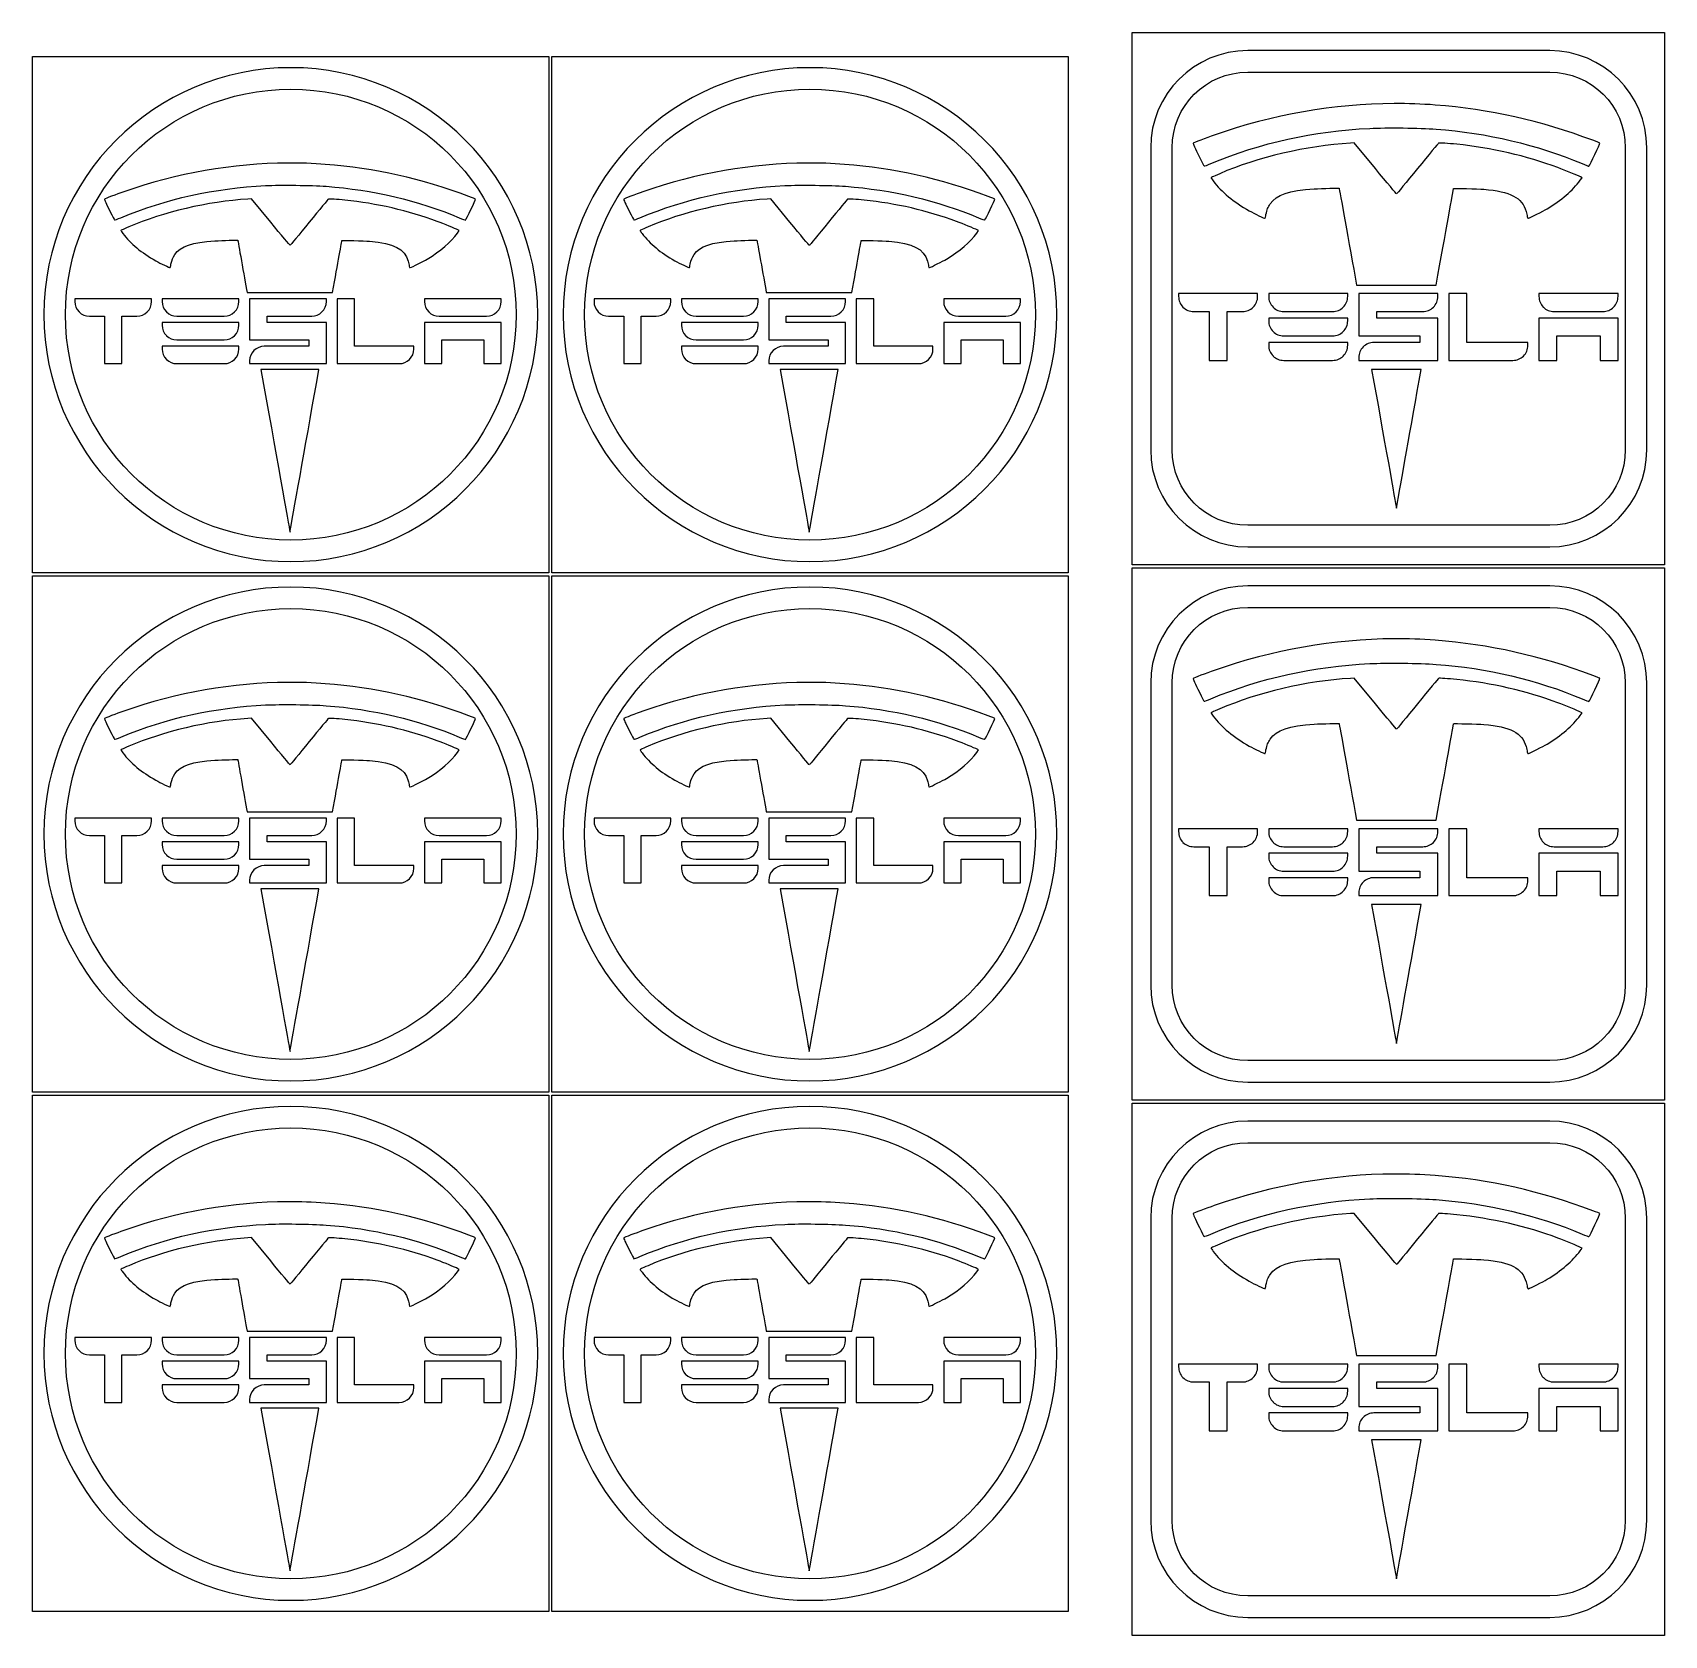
# Model space of a CAD drawing. Extents: x 6 to 311, y 0 to 299.
import ezdxf

# ---------------------------------------------------------------- set-up
doc = ezdxf.new("R2010")
doc.units = 0
doc.layers.add('Ebene_1', color=7, linetype='CONTINUOUS')

msp = doc.modelspace()

# ---------------------------------------------------------------- linework, layer by layer
at = {"layer": 'Ebene_1', "color": 7}
for points in [[(211.11282, 299.44111), (310.55378, 299.44111), (310.55378, 200.00013), (211.11282, 200.00013)], [(5.60356, 295.00013), (102.09493, 295.00013), (102.09493, 198.50875), (5.60356, 198.50875)], [(53.85022, 292.89673)], [(102.63736, 295.00012), (199.128734, 295.00012), (199.128734, 198.50874), (102.63736, 198.50874)], [(150.883422, 292.89673)], [(232.69196, 292.04751)], [(53.85022, 288.86939)], [(150.883422, 288.86939)], [(260.03242, 286.18895)], [(53.28437, 275.07983)], [(150.318179, 275.07982)], [(78.84115, 245.28523), (78.84115, 245.026593), (78.84115, 237.600722), (79.358441, 237.600722), (82.092374, 237.600722), (82.092374, 242.034015), (89.924394, 242.034015), (89.924394, 237.600722), (93.17561, 237.600722), (93.17561, 245.28523)], [(175.87495, 245.28523), (175.87495, 245.026593), (175.87495, 237.600722), (176.392241, 237.600722), (179.126174, 237.600722), (179.126174, 242.034015), (186.958194, 242.034015), (186.958194, 237.600722), (190.20941, 237.600722), (190.20941, 245.28523)], [(287.12366, 246.125525), (287.12366, 245.858982), (287.12366, 238.206115), (287.656764, 238.206115), (290.474268, 238.206115), (290.474268, 242.774926), (298.545701, 242.774926), (298.545701, 238.206115), (301.8963, 238.206115), (301.8963, 246.125525)], [(211.11282, 199.44111), (310.55378, 199.44111), (310.55378, 100.00013), (211.11282, 100.00013)], [(5.60356, 197.96631), (102.09493, 197.96631), (102.09493, 101.47493), (5.60356, 101.47493)], [(53.85022, 195.86353)], [(102.63736, 197.96632), (199.128734, 197.96632), (199.128734, 101.47494), (102.63736, 101.47494)], [(150.883422, 195.86353)], [(53.85022, 191.83619)], [(150.883422, 191.83619)], [(232.69196, 192.04751)], [(260.03242, 186.18895)], [(53.28437, 178.04601)], [(150.318179, 178.04602)], [(78.84115, 148.25146), (78.84115, 147.992823), (78.84115, 140.566952), (79.358441, 140.566952), (82.092374, 140.566952), (82.092374, 145.000245), (89.924394, 145.000245), (89.924394, 140.566952), (93.17561, 140.566952), (93.17561, 148.25146)], [(175.87495, 148.25147), (175.87495, 147.992833), (175.87495, 140.566962), (176.392241, 140.566962), (179.126174, 140.566962), (179.126174, 145.000255), (186.958194, 145.000255), (186.958194, 140.566962), (190.20941, 140.566962), (190.20941, 148.25147)], [(287.12366, 146.125525), (287.12366, 145.858982), (287.12366, 138.206115), (287.656764, 138.206115), (290.474268, 138.206115), (290.474268, 142.774926), (298.545701, 142.774926), (298.545701, 138.206115), (301.8963, 138.206115), (301.8963, 146.125525)], [(5.60356, 100.93249), (102.09493, 100.93249), (102.09493, 4.44111), (5.60356, 4.44111)], [(102.63736, 100.93249), (199.128734, 100.93249), (199.128734, 4.44111), (102.63736, 4.44111)], [(53.85022, 98.82838)], [(150.883422, 98.82838)], [(211.11282, 99.44111), (310.55378, 99.44111), (310.55378, 0.00013), (211.11282, 0.00013)], [(53.85022, 94.80298)], [(150.883422, 94.80298)], [(232.69196, 92.04751)], [(260.03242, 86.18895)], [(53.28437, 81.01219)], [(150.318179, 81.01219)], [(78.84115, 51.21763), (78.84115, 50.958993), (78.84115, 43.533122), (79.358441, 43.533122), (82.092374, 43.533122), (82.092374, 47.966415), (89.924394, 47.966415), (89.924394, 43.533122), (93.17561, 43.533122), (93.17561, 51.21763)], [(175.87495, 51.21763), (175.87495, 50.958993), (175.87495, 43.533122), (176.392241, 43.533122), (179.126174, 43.533122), (179.126174, 47.966415), (186.958194, 47.966415), (186.958194, 43.533122), (190.20941, 43.533122), (190.20941, 51.21763)], [(287.12366, 46.125525), (287.12366, 45.858982), (287.12366, 38.206115), (287.656764, 38.206115), (290.474268, 38.206115), (290.474268, 42.774926), (298.545701, 42.774926), (298.545701, 38.206115), (301.8963, 38.206115), (301.8963, 46.125525)]]:
    msp.add_lwpolyline(points, close=True, dxfattribs=at)
for points in [[(289.12941, 296.07955), (232.69196, 296.07955)], [(232.69196, 292.04751), (289.12941, 292.04751)], [(214.55255, 277.93854), (214.55255, 221.5027)], [(218.58299, 221.5027), (218.58299, 277.93854)], [(252.61121, 278.8471), (251.87779, 278.802)], [(256.5472, 274.05067), (252.61121, 278.8471)], [(303.23837, 277.93854), (303.23837, 221.5027)], [(307.26882, 221.5027), (307.26882, 277.93854)], [(294.82285, 271.85215), (295.17627, 272.33765), (294.9022, 272.47748)], [(46.51694, 268.3848), (45.84814, 268.3436)], [(50.10604, 264.01121), (46.51694, 268.3848)], [(143.550746, 268.38479), (142.881952, 268.34359)], [(147.139846, 264.0112), (143.550746, 268.38479)], [(85.01067, 262.00566), (85.3328, 262.44888), (85.08309, 262.57623)], [(85.33321, 264.85314), (85.33321, 264.85356)], [(182.044479, 262.00565), (182.366602, 262.44887), (182.116895, 262.57622)], [(182.367013, 264.85313), (182.367013, 264.85355)], [(45.68792, 250.87005), (61.66947, 250.87005)], [(142.721728, 250.87004), (158.703276, 250.87004)], [(234.54224, 250.16182), (234.54224, 250.69493), (219.77, 250.69436)], [(219.77, 250.69436), (219.77, 250.42781), (219.77, 250.16127)], [(236.607901, 250.694545), (236.607901, 250.427993), (236.607901, 250.16145)], [(251.379645, 250.161304), (251.379645, 250.69439), (236.607901, 250.694545)], [(253.01909, 252.288), (267.91513, 252.288)], [(253.44682, 250.69441), (253.44682, 250.42786), (253.44682, 242.77499), (264.86886, 242.77499), (264.86886, 241.55678), (256.26432, 241.55678)], [(268.21946, 250.16131), (268.21946, 250.69441), (253.44682, 250.69441)], [(270.28471, 250.69441), (270.28471, 250.42786), (270.28471, 238.20618), (270.8178, 238.20618), (282.23985, 238.20618)], [(285.05735, 241.02369), (285.05735, 241.55678), (273.63531, 241.55678), (273.63531, 250.69441), (270.28471, 250.69441)], [(301.89661, 250.16144), (301.89661, 250.694543), (287.12366, 250.694345)], [(287.12366, 250.694345), (287.12366, 250.427793), (287.12366, 250.16125)], [(27.81949, 249.20194), (27.81949, 249.71923), (13.4853, 249.71868)], [(13.4853, 249.71868), (13.4853, 249.46004), (13.4853, 249.2014)], [(14.27233, 247.26462), (14.27433, 247.26381), (14.27633, 247.26181), (14.27714, 247.261)], [(29.82368, 249.718531), (29.82368, 249.459886), (29.82368, 249.201249)], [(44.157269, 249.201107), (44.157269, 249.718381), (29.82368, 249.718531)], [(30.610719, 247.264463), (30.612393, 247.263626), (30.614066, 247.261116), (30.614903, 247.260279)], [(46.16321, 249.71868), (46.16321, 249.46004), (46.16321, 242.03416), (57.24644, 242.03416), (57.24644, 240.8521), (48.89713, 240.8521)], [(60.49766, 249.2014), (60.49766, 249.71868), (46.16321, 249.71868)], [(62.50165, 249.71868), (62.50165, 249.46004), (62.50165, 237.60087), (63.01894, 237.60087), (74.10218, 237.60087)], [(76.83611, 240.33481), (76.83611, 240.8521), (65.75287, 240.8521), (65.75287, 249.71868), (62.50165, 249.71868)], [(93.175911, 249.201433), (93.175911, 249.718724), (78.84115, 249.718531)], [(78.84115, 249.718531), (78.84115, 249.459886), (78.84115, 249.201249)], [(79.627186, 247.264463), (79.658479, 247.23317), (79.661826, 247.232333), (79.633545, 247.260614)], [(124.853293, 249.20187), (124.853293, 249.71916), (110.5191, 249.71867)], [(110.5191, 249.71867), (110.5191, 249.46003), (110.5191, 249.20139)], [(111.30614, 247.26461), (111.30814, 247.2638), (111.31014, 247.2618), (111.31094, 247.26099)], [(126.85748, 249.718531), (126.85748, 249.459886), (126.85748, 249.201249)], [(141.191069, 249.201107), (141.191069, 249.718381), (126.85748, 249.718531)], [(127.644519, 247.264463), (127.646193, 247.263626), (127.647866, 247.261116), (127.648703, 247.260279)], [(143.197013, 249.71867), (143.197013, 249.46003), (143.197013, 242.03415), (154.280245, 242.03415), (154.280245, 240.85209), (145.930938, 240.85209)], [(157.531469, 249.20139), (157.531469, 249.71867), (143.197013, 249.71867)], [(159.53546, 249.71867), (159.53546, 249.46003), (159.53546, 237.60086), (160.052742, 237.60086), (171.135983, 237.60086)], [(173.869915, 240.3348), (173.869915, 240.85209), (162.786676, 240.85209), (162.786676, 249.71867), (159.53546, 249.71867)], [(190.209711, 249.201433), (190.209711, 249.718724), (175.87495, 249.718531)], [(175.87495, 249.718531), (175.87495, 249.459886), (175.87495, 249.201249)], [(176.660986, 247.264463), (176.692279, 247.23317), (176.695626, 247.232333), (176.667345, 247.260614)], [(220.58109, 248.16528), (220.58309, 248.16445), (220.58509, 248.16245), (220.58593, 248.16161)], [(222.58711, 247.34426), (225.48063, 247.34426), (225.48063, 238.20664), (226.01372, 238.20664), (228.83123, 238.20664), (228.83123, 247.34432), (231.72475, 247.34432)], [(237.418999, 248.16546), (237.420724, 248.164598), (237.422448, 248.162011), (237.423311, 248.161148)], [(239.424509, 247.34379), (248.56214, 247.34379)], [(253.44682, 238.73928), (253.44682, 238.20618), (253.97992, 238.20618), (268.21946, 238.20618), (268.21946, 246.12559), (256.79742, 246.12559), (256.79742, 247.34381), (265.40195, 247.34381)], [(287.933723, 248.16526), (287.965973, 248.13301), (287.969422, 248.132148), (287.940277, 248.161293)], [(289.941475, 247.343944), (299.079106, 247.343944)], [(16.21896, 246.46789), (19.02666, 246.46789), (19.02666, 237.60131), (19.54394, 237.60131), (22.27787, 237.60131), (22.27787, 246.468), (25.08557, 246.468)], [(29.82368, 245.28523), (29.82368, 245.026593), (29.82368, 244.767948)], [(44.157763, 244.767663), (44.157763, 245.284954), (29.82368, 245.28523)], [(32.556743, 246.467165), (41.423336, 246.467165)], [(46.16321, 238.11815), (46.16321, 237.60087), (46.68049, 237.60087), (60.49766, 237.60087), (60.49766, 245.28538), (49.41442, 245.28538), (49.41442, 246.46747), (57.76372, 246.46747)], [(81.575384, 246.467508), (90.441978, 246.467508)], [(113.252769, 246.46788), (116.060464, 246.46788), (116.060464, 237.6013), (116.577747, 237.6013), (119.311672, 237.6013), (119.311672, 246.46793), (122.119376, 246.46793)], [(126.85748, 245.28523), (126.85748, 245.026593), (126.85748, 244.767948)], [(141.191563, 244.767663), (141.191563, 245.284954), (126.85748, 245.28523)], [(129.590543, 246.467165), (138.457136, 246.467165)], [(143.197013, 238.11814), (143.197013, 237.60086), (143.714295, 237.60086), (157.531469, 237.60086), (157.531469, 245.28537), (146.448229, 245.28537), (146.448229, 246.46746), (154.797528, 246.46746)], [(178.609184, 246.467508), (187.475778, 246.467508)], [(236.607901, 246.125725), (236.607901, 245.859182), (236.607901, 245.592631)], [(251.380153, 245.592337), (251.380153, 246.125441), (236.607901, 246.125725)], [(30.608703, 242.834191), (30.610376, 242.830844), (30.61205, 242.830007), (30.615396, 242.825824)], [(32.557236, 242.033731), (41.42383, 242.033731)], [(127.642503, 242.834191), (127.644176, 242.830844), (127.64585, 242.830007), (127.649196, 242.825824)], [(129.591036, 242.033731), (138.45763, 242.033731)], [(236.607901, 241.556914), (236.607901, 241.290363), (236.607901, 241.023819)], [(251.380153, 241.023535), (251.380153, 241.55663), (236.607901, 241.556914)], [(237.416921, 243.599762), (237.418646, 243.596312), (237.42037, 243.59545), (237.423819, 243.591139)], [(239.425018, 242.774833), (248.562649, 242.774833)], [(29.82368, 240.851938), (29.82368, 240.593292), (29.82368, 240.334655)], [(44.157763, 240.334379), (44.157763, 240.851661), (29.82368, 240.851938)], [(30.608703, 238.400898), (30.610376, 238.397551), (30.61205, 238.396715), (30.615396, 238.392531)], [(126.85748, 240.851938), (126.85748, 240.593292), (126.85748, 240.334655)], [(141.191563, 240.334379), (141.191563, 240.851661), (126.85748, 240.851938)], [(127.642503, 238.400898), (127.644176, 238.397551), (127.64585, 238.396715), (127.649196, 238.392531)], [(237.416921, 239.030951), (237.418646, 239.027501), (237.42037, 239.026639), (237.423819, 239.022328)], [(239.425018, 238.20603), (248.562649, 238.20603)], [(32.557236, 237.600446), (41.42383, 237.600446)], [(59.1024, 236.48744), (48.26405, 236.48744)], [(129.591036, 237.600446), (138.45763, 237.600446)], [(156.136269, 236.48743), (145.297853, 236.48743)], [(265.10365, 236.51879), (255.84381, 236.51879)], [(260.44802, 210.81411), (260.49432, 210.56963), (260.54962, 210.88403)], [(289.12941, 207.39373), (232.69196, 207.39373)], [(53.66351, 206.34428), (53.70591, 206.12161), (53.75621, 206.40796)], [(150.697313, 206.34427), (150.739753, 206.1216), (150.790083, 206.40795)], [(232.69196, 203.36169), (289.12941, 203.36169)], [(289.12941, 196.07955), (232.69196, 196.07955)], [(232.69196, 192.04751), (289.12941, 192.04751)], [(214.55255, 177.93854), (214.55255, 121.5027)], [(218.58299, 121.5027), (218.58299, 177.93854)], [(252.61121, 178.8471), (251.87779, 178.802)], [(256.5472, 174.05067), (252.61121, 178.8471)], [(303.23837, 177.93854), (303.23837, 121.5027)], [(307.26882, 121.5027), (307.26882, 177.93854)], [(46.51694, 171.35098), (45.84814, 171.30978)], [(50.10604, 166.97739), (46.51694, 171.35098)], [(143.550746, 171.35099), (142.881952, 171.30979)], [(147.139846, 166.9774), (143.550746, 171.35099)], [(294.82285, 171.85215), (295.17627, 172.33765), (294.9022, 172.47748)], [(85.33321, 167.81932), (85.33321, 167.81974)], [(182.367013, 167.81933), (182.367013, 167.81975)], [(85.01067, 164.97184), (85.3328, 165.41506), (85.08309, 165.54241)], [(182.044479, 164.97185), (182.366602, 165.41507), (182.116895, 165.54242)], [(27.81949, 152.16806), (27.81949, 152.68535), (13.4853, 152.68486)], [(13.4853, 152.68486), (13.4853, 152.42622), (13.4853, 152.16758)], [(29.82368, 152.684761), (29.82368, 152.426116), (29.82368, 152.167479)], [(44.157269, 152.167337), (44.157269, 152.684611), (29.82368, 152.684761)], [(45.68792, 153.83623), (61.66947, 153.83623)], [(46.16321, 152.68486), (46.16321, 152.42622), (46.16321, 145.00034), (57.24644, 145.00034), (57.24644, 143.81828), (48.89713, 143.81828)], [(60.49766, 152.16758), (60.49766, 152.68486), (46.16321, 152.68486)], [(62.50165, 152.68486), (62.50165, 152.42622), (62.50165, 140.56705), (63.01894, 140.56705), (74.10218, 140.56705)], [(76.83611, 143.30099), (76.83611, 143.81828), (65.75287, 143.81828), (65.75287, 152.68486), (62.50165, 152.68486)], [(93.175911, 152.167663), (93.175911, 152.684954), (78.84115, 152.684761)], [(78.84115, 152.684761), (78.84115, 152.426116), (78.84115, 152.167479)], [(124.853293, 152.16807), (124.853293, 152.68536), (110.5191, 152.68487)], [(110.5191, 152.68487), (110.5191, 152.42623), (110.5191, 152.16759)], [(126.85748, 152.684771), (126.85748, 152.426126), (126.85748, 152.167489)], [(141.191069, 152.167347), (141.191069, 152.684621), (126.85748, 152.684771)], [(142.721728, 153.83624), (158.703276, 153.83624)], [(143.197013, 152.68487), (143.197013, 152.42623), (143.197013, 145.00035), (154.280245, 145.00035), (154.280245, 143.81829), (145.930938, 143.81829)], [(157.531469, 152.16759), (157.531469, 152.68487), (143.197013, 152.68487)], [(159.53546, 152.68487), (159.53546, 152.42623), (159.53546, 140.56706), (160.052742, 140.56706), (171.135983, 140.56706)], [(173.869915, 143.301), (173.869915, 143.81829), (162.786676, 143.81829), (162.786676, 152.68487), (159.53546, 152.68487)], [(190.209711, 152.167673), (190.209711, 152.684964), (175.87495, 152.684771)], [(175.87495, 152.684771), (175.87495, 152.426126), (175.87495, 152.167489)], [(14.27233, 150.2308), (14.27433, 150.22999), (14.27633, 150.22799), (14.27714, 150.22718)], [(16.21896, 149.43407), (19.02666, 149.43407), (19.02666, 140.56749), (19.54394, 140.56749), (22.27787, 140.56749), (22.27787, 149.43412), (25.08557, 149.43412)], [(30.610719, 150.230693), (30.612393, 150.229856), (30.614066, 150.227346), (30.614903, 150.226509)], [(32.556743, 149.433395), (41.423336, 149.433395)], [(46.16321, 141.08433), (46.16321, 140.56705), (46.68049, 140.56705), (60.49766, 140.56705), (60.49766, 148.25156), (49.41442, 148.25156), (49.41442, 149.43365), (57.76372, 149.43365)], [(79.627186, 150.230693), (79.658479, 150.1994), (79.661826, 150.198563), (79.633545, 150.226844)], [(81.575384, 149.433738), (90.441978, 149.433738)], [(111.30614, 150.23081), (111.30814, 150.23), (111.31014, 150.228), (111.31094, 150.22719)], [(113.252769, 149.43408), (116.060464, 149.43408), (116.060464, 140.5675), (116.577747, 140.5675), (119.311672, 140.5675), (119.311672, 149.43413), (122.119376, 149.43413)], [(127.644519, 150.230703), (127.646193, 150.229866), (127.647866, 150.227356), (127.648703, 150.226519)], [(129.590543, 149.433405), (138.457136, 149.433405)], [(143.197013, 141.08434), (143.197013, 140.56706), (143.714295, 140.56706), (157.531469, 140.56706), (157.531469, 148.25157), (146.448229, 148.25157), (146.448229, 149.43366), (154.797528, 149.43366)], [(176.660986, 150.230703), (176.692279, 150.19941), (176.695626, 150.198573), (176.667345, 150.226854)], [(178.609184, 149.433748), (187.475778, 149.433748)], [(234.54224, 150.16182), (234.54224, 150.69493), (219.77, 150.69436)], [(219.77, 150.69436), (219.77, 150.42781), (219.77, 150.16127)], [(236.607901, 150.694545), (236.607901, 150.427993), (236.607901, 150.16145)], [(251.379645, 150.161304), (251.379645, 150.69439), (236.607901, 150.694545)], [(253.01909, 152.288), (267.91513, 152.288)], [(253.44682, 150.69441), (253.44682, 150.42786), (253.44682, 142.77499), (264.86886, 142.77499), (264.86886, 141.55678), (256.26432, 141.55678)], [(268.21946, 150.16131), (268.21946, 150.69441), (253.44682, 150.69441)], [(270.28471, 150.69441), (270.28471, 150.42786), (270.28471, 138.20618), (270.8178, 138.20618), (282.23985, 138.20618)], [(285.05735, 141.02369), (285.05735, 141.55678), (273.63531, 141.55678), (273.63531, 150.69441), (270.28471, 150.69441)], [(301.89661, 150.16144), (301.89661, 150.694543), (287.12366, 150.694345)], [(287.12366, 150.694345), (287.12366, 150.427793), (287.12366, 150.16125)], [(29.82368, 148.25146), (29.82368, 147.992823), (29.82368, 147.734178)], [(44.157763, 147.733893), (44.157763, 148.251184), (29.82368, 148.25146)], [(126.85748, 148.25147), (126.85748, 147.992833), (126.85748, 147.734188)], [(141.191563, 147.733903), (141.191563, 148.251194), (126.85748, 148.25147)], [(220.58109, 148.16528), (220.58309, 148.16445), (220.58509, 148.16245), (220.58593, 148.16161)], [(222.58711, 147.34426), (225.48063, 147.34426), (225.48063, 138.20664), (226.01372, 138.20664), (228.83123, 138.20664), (228.83123, 147.34432), (231.72475, 147.34432)], [(237.418999, 148.16546), (237.420724, 148.164598), (237.422448, 148.162011), (237.423311, 148.161148)], [(239.424509, 147.34379), (248.56214, 147.34379)], [(253.44682, 138.73928), (253.44682, 138.20618), (253.97992, 138.20618), (268.21946, 138.20618), (268.21946, 146.12559), (256.79742, 146.12559), (256.79742, 147.34381), (265.40195, 147.34381)], [(287.933723, 148.16526), (287.965973, 148.13301), (287.969422, 148.132148), (287.940277, 148.161293)], [(289.941475, 147.343944), (299.079106, 147.343944)], [(29.82368, 143.818168), (29.82368, 143.559522), (29.82368, 143.300885)], [(44.157763, 143.300609), (44.157763, 143.817891), (29.82368, 143.818168)], [(30.608703, 145.800421), (30.610376, 145.797074), (30.61205, 145.796237), (30.615396, 145.792054)], [(32.557236, 144.999961), (41.42383, 144.999961)], [(126.85748, 143.818178), (126.85748, 143.559532), (126.85748, 143.300895)], [(141.191563, 143.300619), (141.191563, 143.817901), (126.85748, 143.818178)], [(127.642503, 145.800431), (127.644176, 145.797084), (127.64585, 145.796247), (127.649196, 145.792064)], [(129.591036, 144.999971), (138.45763, 144.999971)], [(236.607901, 146.125725), (236.607901, 145.859182), (236.607901, 145.592631)], [(251.380153, 145.592337), (251.380153, 146.125441), (236.607901, 146.125725)], [(237.416921, 143.599762), (237.418646, 143.596312), (237.42037, 143.59545), (237.423819, 143.591139)], [(30.608703, 141.367128), (30.610376, 141.363781), (30.61205, 141.362945), (30.615396, 141.358761)], [(32.557236, 140.566676), (41.42383, 140.566676)], [(127.642503, 141.367138), (127.644176, 141.363791), (127.64585, 141.362955), (127.649196, 141.358771)], [(129.591036, 140.566686), (138.45763, 140.566686)], [(236.607901, 141.556914), (236.607901, 141.290363), (236.607901, 141.023819)], [(251.380153, 141.023535), (251.380153, 141.55663), (236.607901, 141.556914)], [(239.425018, 142.774833), (248.562649, 142.774833)], [(59.1024, 139.45362), (48.26405, 139.45362)], [(156.136269, 139.45363), (145.297853, 139.45363)], [(237.416921, 139.030951), (237.418646, 139.027501), (237.42037, 139.026639), (237.423819, 139.022328)], [(239.425018, 138.20603), (248.562649, 138.20603)], [(265.10365, 136.51879), (255.84381, 136.51879)], [(260.44802, 110.81411), (260.49432, 110.56963), (260.54962, 110.88403)], [(53.66351, 109.31046), (53.70591, 109.08779), (53.75621, 109.37414)], [(150.697313, 109.31047), (150.739753, 109.0878), (150.790083, 109.37415)], [(289.12941, 107.39373), (232.69196, 107.39373)], [(232.69196, 103.36169), (289.12941, 103.36169)], [(289.12941, 96.07955), (232.69196, 96.07955)], [(232.69196, 92.04751), (289.12941, 92.04751)], [(214.55255, 77.93854), (214.55255, 21.5027)], [(218.58299, 21.5027), (218.58299, 77.93854)], [(252.61121, 78.8471), (251.87779, 78.802)], [(256.5472, 74.05067), (252.61121, 78.8471)], [(303.23837, 77.93854), (303.23837, 21.5027)], [(307.26882, 21.5027), (307.26882, 77.93854)], [(46.51694, 74.31716), (45.84814, 74.27596)], [(50.10604, 69.94357), (46.51694, 74.31716)], [(143.550746, 74.31716), (142.881952, 74.27596)], [(147.139846, 69.94357), (143.550746, 74.31716)], [(85.33321, 70.7855), (85.33321, 70.78592)], [(182.367013, 70.7855), (182.367013, 70.78592)], [(294.82285, 71.85215), (295.17627, 72.33765), (294.9022, 72.47748)], [(85.01067, 67.93802), (85.3328, 68.38124), (85.08309, 68.50859)], [(182.044479, 67.93802), (182.366602, 68.38124), (182.116895, 68.50859)], [(27.81949, 55.13424), (27.81949, 55.65153), (13.4853, 55.65104)], [(13.4853, 55.65104), (13.4853, 55.3924), (13.4853, 55.13376)], [(29.82368, 55.650931), (29.82368, 55.392286), (29.82368, 55.133649)], [(44.157269, 55.133507), (44.157269, 55.650781), (29.82368, 55.650931)], [(45.68792, 56.80241), (61.66947, 56.80241)], [(46.16321, 55.65104), (46.16321, 55.3924), (46.16321, 47.96652), (57.24644, 47.96652), (57.24644, 46.78446), (48.89713, 46.78446)], [(60.49766, 55.13376), (60.49766, 55.65104), (46.16321, 55.65104)], [(62.50165, 55.65104), (62.50165, 55.3924), (62.50165, 43.53323), (63.01894, 43.53323), (74.10218, 43.53323)], [(76.83611, 46.26717), (76.83611, 46.78446), (65.75287, 46.78446), (65.75287, 55.65104), (62.50165, 55.65104)], [(93.175911, 55.133833), (93.175911, 55.651124), (78.84115, 55.650931)], [(78.84115, 55.650931), (78.84115, 55.392286), (78.84115, 55.133649)], [(124.853293, 55.13424), (124.853293, 55.65153), (110.5191, 55.65104)], [(110.5191, 55.65104), (110.5191, 55.3924), (110.5191, 55.13376)], [(126.85748, 55.650931), (126.85748, 55.392286), (126.85748, 55.133649)], [(141.191069, 55.133507), (141.191069, 55.650781), (126.85748, 55.650931)], [(142.721728, 56.80241), (158.703276, 56.80241)], [(143.197013, 55.65104), (143.197013, 55.3924), (143.197013, 47.96652), (154.280245, 47.96652), (154.280245, 46.78446), (145.930938, 46.78446)], [(157.531469, 55.13376), (157.531469, 55.65104), (143.197013, 55.65104)], [(159.53546, 55.65104), (159.53546, 55.3924), (159.53546, 43.53323), (160.052742, 43.53323), (171.135983, 43.53323)], [(173.869915, 46.26717), (173.869915, 46.78446), (162.786676, 46.78446), (162.786676, 55.65104), (159.53546, 55.65104)], [(190.209711, 55.133833), (190.209711, 55.651124), (175.87495, 55.650931)], [(175.87495, 55.650931), (175.87495, 55.392286), (175.87495, 55.133649)], [(14.27233, 53.19698), (14.27433, 53.19617), (14.27633, 53.19417), (14.27714, 53.19336)], [(16.21896, 52.40025), (19.02666, 52.40025), (19.02666, 43.53367), (19.54394, 43.53367), (22.27787, 43.53367), (22.27787, 52.4003), (25.08557, 52.4003)], [(30.610719, 53.196863), (30.612393, 53.196026), (30.614066, 53.193516), (30.614903, 53.192679)], [(32.556743, 52.399565), (41.423336, 52.399565)], [(46.16321, 44.05051), (46.16321, 43.53323), (46.68049, 43.53323), (60.49766, 43.53323), (60.49766, 51.21774), (49.41442, 51.21774), (49.41442, 52.39983), (57.76372, 52.39983)], [(79.627186, 53.196863), (79.658479, 53.16557), (79.661826, 53.164733), (79.633545, 53.193014)], [(81.575384, 52.399908), (90.441978, 52.399908)], [(111.30614, 53.19698), (111.30814, 53.19617), (111.31014, 53.19417), (111.31094, 53.19336)], [(113.252769, 52.40025), (116.060464, 52.40025), (116.060464, 43.53367), (116.577747, 43.53367), (119.311672, 43.53367), (119.311672, 52.4003), (122.119376, 52.4003)], [(127.644519, 53.196863), (127.646193, 53.196026), (127.647866, 53.193516), (127.648703, 53.192679)], [(129.590543, 52.399565), (138.457136, 52.399565)], [(143.197013, 44.05051), (143.197013, 43.53323), (143.714295, 43.53323), (157.531469, 43.53323), (157.531469, 51.21774), (146.448229, 51.21774), (146.448229, 52.39983), (154.797528, 52.39983)], [(176.660986, 53.196863), (176.692279, 53.16557), (176.695626, 53.164733), (176.667345, 53.193014)], [(178.609184, 52.399908), (187.475778, 52.399908)], [(253.01909, 52.288), (267.91513, 52.288)], [(29.82368, 51.21763), (29.82368, 50.958993), (29.82368, 50.700348)], [(44.157763, 50.700063), (44.157763, 51.217354), (29.82368, 51.21763)], [(126.85748, 51.21763), (126.85748, 50.958993), (126.85748, 50.700348)], [(141.191563, 50.700063), (141.191563, 51.217354), (126.85748, 51.21763)], [(234.54224, 50.16182), (234.54224, 50.69493), (219.77, 50.69436)], [(219.77, 50.69436), (219.77, 50.42781), (219.77, 50.16127)], [(236.607901, 50.694545), (236.607901, 50.427993), (236.607901, 50.16145)], [(251.379645, 50.161304), (251.379645, 50.69439), (236.607901, 50.694545)], [(253.44682, 50.69441), (253.44682, 50.42786), (253.44682, 42.77499), (264.86886, 42.77499), (264.86886, 41.55678), (256.26432, 41.55678)], [(268.21946, 50.16131), (268.21946, 50.69441), (253.44682, 50.69441)], [(270.28471, 50.69441), (270.28471, 50.42786), (270.28471, 38.20618), (270.8178, 38.20618), (282.23985, 38.20618)], [(285.05735, 41.02369), (285.05735, 41.55678), (273.63531, 41.55678), (273.63531, 50.69441), (270.28471, 50.69441)], [(301.89661, 50.16144), (301.89661, 50.694543), (287.12366, 50.694345)], [(287.12366, 50.694345), (287.12366, 50.427793), (287.12366, 50.16125)], [(29.82368, 46.784338), (29.82368, 46.525692), (29.82368, 46.267055)], [(44.157763, 46.266779), (44.157763, 46.784061), (29.82368, 46.784338)], [(30.608703, 48.766591), (30.610376, 48.763244), (30.61205, 48.762407), (30.615396, 48.758224)], [(32.557236, 47.966131), (41.42383, 47.966131)], [(126.85748, 46.784338), (126.85748, 46.525692), (126.85748, 46.267055)], [(141.191563, 46.266779), (141.191563, 46.784061), (126.85748, 46.784338)], [(127.642503, 48.766591), (127.644176, 48.763244), (127.64585, 48.762407), (127.649196, 48.758224)], [(129.591036, 47.966131), (138.45763, 47.966131)], [(220.58109, 48.16528), (220.58309, 48.16445), (220.58509, 48.16245), (220.58593, 48.16161)], [(222.58711, 47.34426), (225.48063, 47.34426), (225.48063, 38.20664), (226.01372, 38.20664), (228.83123, 38.20664), (228.83123, 47.34432), (231.72475, 47.34432)], [(236.607901, 46.125725), (236.607901, 45.859182), (236.607901, 45.592631)], [(251.380153, 45.592337), (251.380153, 46.125441), (236.607901, 46.125725)], [(237.418999, 48.16546), (237.420724, 48.164598), (237.422448, 48.162011), (237.423311, 48.161148)], [(239.424509, 47.34379), (248.56214, 47.34379)], [(253.44682, 38.73928), (253.44682, 38.20618), (253.97992, 38.20618), (268.21946, 38.20618), (268.21946, 46.12559), (256.79742, 46.12559), (256.79742, 47.34381), (265.40195, 47.34381)], [(287.933723, 48.16526), (287.965973, 48.13301), (287.969422, 48.132148), (287.940277, 48.161293)], [(289.941475, 47.343944), (299.079106, 47.343944)], [(30.608703, 44.333298), (30.610376, 44.329951), (30.61205, 44.329115), (30.615396, 44.324931)], [(32.557236, 43.532846), (41.42383, 43.532846)], [(127.642503, 44.333298), (127.644176, 44.329951), (127.64585, 44.329115), (127.649196, 44.324931)], [(129.591036, 43.532846), (138.45763, 43.532846)], [(237.416921, 43.599762), (237.418646, 43.596312), (237.42037, 43.59545), (237.423819, 43.591139)], [(239.425018, 42.774833), (248.562649, 42.774833)], [(59.1024, 42.4198), (48.26405, 42.4198)], [(156.136269, 42.4198), (145.297853, 42.4198)], [(236.607901, 41.556914), (236.607901, 41.290363), (236.607901, 41.023819)], [(251.380153, 41.023535), (251.380153, 41.55663), (236.607901, 41.556914)], [(237.416921, 39.030951), (237.418646, 39.027501), (237.42037, 39.026639), (237.423819, 39.022328)], [(239.425018, 38.20603), (248.562649, 38.20603)], [(265.10365, 36.51879), (255.84381, 36.51879)], [(53.66351, 12.27664), (53.70591, 12.05397), (53.75621, 12.34032)], [(150.697313, 12.27664), (150.739753, 12.05397), (150.790083, 12.34032)], [(260.44802, 10.81411), (260.49432, 10.56963), (260.54962, 10.88403)], [(289.12941, 7.39373), (232.69196, 7.39373)], [(232.69196, 3.36169), (289.12941, 3.36169)]]:
    msp.add_lwpolyline(points, dxfattribs=at)
for points in [[(232.69196, 296.07955), (222.67712, 296.07955), (214.55255, 287.95339), (214.55255, 277.93854)], [(307.26882, 277.93854), (307.26882, 287.95339), (299.14426, 296.07955), (289.12941, 296.07955)], [(53.85022, 292.89673), (28.39023, 292.89674), (7.70764, 272.21415), (7.70764, 246.75416)], [(99.9928, 246.75416), (99.99279, 272.21415), (79.31021, 292.89673), (53.85022, 292.89673)], [(150.883422, 292.89673), (125.423432, 292.89673), (104.74085, 272.21415), (104.74084, 246.75416)], [(197.026, 246.75416), (197.025998, 272.21415), (176.343413, 292.89673), (150.883422, 292.89673)], [(218.58299, 277.93854), (218.58299, 285.78986), (224.84065, 292.04751), (232.69196, 292.04751)], [(289.12941, 292.04751), (296.98071, 292.04751), (303.23837, 285.78986), (303.23837, 277.93854)], [(11.73303, 246.75416), (11.73303, 270.03794), (30.56644, 288.86939), (53.85022, 288.86939)], [(53.85022, 288.86939), (77.134, 288.86939), (95.96545, 270.03793), (95.96545, 246.75416)], [(108.76819, 246.75416), (108.76819, 270.03793), (127.599643, 288.86939), (150.883422, 288.86939)], [(150.883422, 288.86939), (174.167201, 288.86939), (192.998654, 270.03794), (192.998656, 246.75416)], [(260.03242, 286.18895), (248.82755, 286.12635), (237.32379, 284.11819), (226.42232, 280.2869)], [(267.73069, 285.92004), (265.18784, 286.11435), (262.61816, 286.2034), (260.03242, 286.18895)], [(297.16506, 279.33217), (287.43386, 283.00545), (277.87419, 285.14496), (267.73069, 285.92004)], [(225.80813, 274.98102), (235.17086, 278.87844), (244.91296, 281.03648), (255.50198, 281.55858)], [(255.50198, 281.55858), (258.55757, 281.70925), (264.86784, 281.63698), (267.90526, 281.41661)], [(267.90526, 281.41661), (277.35941, 280.73085), (286.83585, 278.49229), (295.1767, 274.97457)], [(222.4889, 278.80077), (222.4297, 278.74157), (222.81698, 277.86979), (223.64863, 276.19179)], [(226.42232, 280.2869), (224.99108, 279.78391), (222.54956, 278.86136), (222.4889, 278.80077)], [(251.87779, 278.802), (243.66389, 278.29647), (234.51143, 276.15493), (227.47011, 273.09166)], [(268.36375, 278.80285), (268.32415, 278.77835), (266.55877, 276.64644), (264.44063, 274.06525)], [(271.74647, 278.58455), (270.20774, 278.74005), (268.44625, 278.85381), (268.36375, 278.80285)], [(290.67198, 274.22438), (284.75251, 276.42736), (278.23548, 277.92861), (271.74647, 278.58455)], [(296.44666, 274.49979), (296.64381, 274.66575), (298.58967, 278.72761), (298.51009, 278.80721)], [(298.51009, 278.80721), (298.49489, 278.82241), (297.88958, 279.05871), (297.16506, 279.33217)], [(53.28437, 275.07983), (43.06644, 275.02273), (32.57639, 273.19166), (22.63513, 269.69784)], [(60.30483, 274.8347), (57.98596, 275.01188), (55.64235, 275.093), (53.28437, 275.07983)], [(87.14648, 268.82679), (78.27244, 272.17652), (69.55486, 274.12789), (60.30483, 274.8347)], [(150.318179, 275.07982), (140.100245, 275.02272), (129.610201, 273.19165), (119.668936, 269.69783)], [(157.338637, 274.83469), (155.019764, 275.01187), (152.676159, 275.09299), (150.318179, 275.07982)], [(184.180287, 268.82678), (175.306247, 272.17651), (166.58867, 274.12788), (157.338637, 274.83469)], [(223.64863, 276.19179), (224.09314, 275.29492), (224.49726, 274.54573), (224.54631, 274.52682)], [(224.54631, 274.52682), (224.59531, 274.50792), (225.16307, 274.71251), (225.80813, 274.98102)], [(295.1767, 274.97457), (295.84887, 274.6911), (296.42019, 274.47755), (296.44666, 274.49979)], [(226.09077, 272.4972), (225.94675, 272.4376), (225.82871, 272.36401), (225.82871, 272.3338)], [(225.82871, 272.3338), (225.82871, 272.3036), (226.01499, 272.03197), (226.2426, 271.72991)], [(227.47011, 273.09166), (226.85554, 272.8243), (226.23481, 272.5568), (226.09077, 272.4972)], [(226.2426, 271.72991), (227.79188, 269.67387), (230.06942, 267.78798), (232.97029, 266.15939)], [(260.53638, 269.3135), (260.50708, 269.2812), (258.71197, 271.41283), (256.5472, 274.05067)], [(264.44063, 274.06525), (262.32252, 271.48406), (260.56567, 269.3457), (260.53638, 269.3135)], [(288.63387, 266.51795), (291.29856, 268.11037), (293.45031, 269.96507), (294.82285, 271.85215)], [(294.9022, 272.47748), (294.31612, 272.77647), (292.06901, 273.70446), (290.67198, 274.22438)], [(22.63513, 269.69784), (21.32996, 269.23915), (19.10294, 268.3976), (19.0477, 268.34236)], [(22.07495, 264.85896), (30.61299, 268.41309), (39.49708, 270.38119), (49.15341, 270.8573)], [(49.15341, 270.8573), (51.93986, 270.99464), (57.69393, 270.9288), (60.46381, 270.72787)], [(60.46381, 270.72787), (69.08523, 270.10248), (77.72705, 268.06099), (85.33321, 264.85314)], [(63.96676, 268.14549), (62.56357, 268.28733), (60.95736, 268.39088), (60.88207, 268.34442)], [(88.37295, 268.34819), (88.35905, 268.36209), (87.80717, 268.57742), (87.14648, 268.82679)], [(119.668936, 269.69783), (118.363771, 269.23914), (116.136749, 268.39759), (116.081503, 268.34235)], [(119.10876, 264.85895), (127.646792, 268.41308), (136.530891, 270.38118), (146.187216, 270.85729)], [(146.187216, 270.85729), (148.973665, 270.99463), (154.727737, 270.92879), (157.49762, 270.72786)], [(157.49762, 270.72786), (166.119039, 270.10247), (174.760857, 268.06098), (182.367013, 264.85313)], [(161.000565, 268.14548), (159.597374, 268.28732), (157.99117, 268.39087), (157.915878, 268.34441)], [(185.406761, 268.34818), (185.392901, 268.36208), (184.840979, 268.57741), (184.180287, 268.82678)], [(236.89212, 267.44351), (238.05002, 269.14588), (240.4459, 269.96172), (245.10379, 270.23949)], [(245.10379, 270.23949), (246.66898, 270.33289), (249.78263, 270.41165), (249.78263, 270.35786)], [(249.78263, 270.35786), (249.78263, 270.34646), (251.6631, 259.86292), (253.01909, 252.288)], [(267.91513, 252.288), (269.66027, 262.06663), (271.13462, 270.31364), (271.146, 270.32612)], [(271.146, 270.32612), (271.2028, 270.38832), (275.72277, 270.26992), (276.80959, 270.17773)], [(276.80959, 270.17773), (281.80095, 269.75414), (283.98456, 268.61591), (284.72361, 266.05302)], [(19.0477, 268.34236), (18.9937, 268.28826), (19.34721, 267.49371), (20.10561, 265.96349)], [(20.10561, 265.96349), (20.51096, 265.14564), (20.87912, 264.4626), (20.92381, 264.44529)], [(45.84814, 268.3436), (38.35775, 267.88257), (30.01137, 265.92986), (23.59025, 263.13641)], [(60.88207, 268.34442), (60.84597, 268.32212), (59.23578, 266.37794), (57.30421, 264.02411)], [(81.22556, 264.16893), (75.82748, 266.17788), (69.8842, 267.54733), (63.96676, 268.14549)], [(86.49143, 264.42032), (86.6712, 264.57169), (88.44552, 268.27563), (88.37295, 268.34819)], [(116.081503, 268.34235), (116.027463, 268.28825), (116.38102, 267.4937), (117.139417, 265.96348)], [(117.139417, 265.96348), (117.544764, 265.14563), (117.912922, 264.46259), (117.957619, 264.44528)], [(142.881952, 268.34359), (135.391557, 267.88256), (127.045182, 265.92985), (120.624056, 263.1364)], [(157.915878, 268.34441), (157.879798, 268.32211), (156.269585, 266.37793), (154.338012, 264.0241)], [(178.259363, 264.16892), (172.86129, 266.17787), (166.918009, 267.54732), (161.000565, 268.14548)], [(183.525233, 264.42031), (183.705011, 264.57168), (185.479323, 268.27562), (185.406761, 268.34818)], [(232.97029, 266.15939), (233.94014, 265.61489), (235.87599, 264.69541), (235.93268, 264.75218)], [(235.93268, 264.75218), (235.94958, 264.76908), (236.02508, 265.08587), (236.10081, 265.45643)], [(236.10081, 265.45643), (236.28712, 266.36843), (236.46522, 266.81586), (236.89212, 267.44351)], [(284.72361, 266.05302), (284.81751, 265.72757), (284.91659, 265.29533), (284.94406, 265.09229)], [(285.14436, 264.76676), (285.47513, 264.86266), (287.90101, 266.08), (288.63387, 266.51795)], [(20.92381, 264.44529), (20.96861, 264.42809), (21.48672, 264.61412), (22.07495, 264.85896)], [(22.33257, 262.59412), (22.20124, 262.53982), (22.09368, 262.47318), (22.09368, 262.44556)], [(22.09368, 262.44556), (22.09368, 262.41796), (22.26358, 262.16998), (22.47115, 261.89453)], [(23.59025, 263.13641), (23.02983, 262.89257), (22.46391, 262.64849), (22.33257, 262.59412)], [(53.74382, 259.69089), (53.71712, 259.66139), (52.08013, 261.60571), (50.10604, 264.01121)], [(57.30421, 264.02411), (55.37266, 261.67027), (53.77048, 259.72028), (53.74382, 259.69089)], [(85.08309, 262.57623), (84.54864, 262.84887), (82.49953, 263.69481), (81.22556, 264.16893)], [(85.33321, 264.85356), (85.94617, 264.59505), (86.46735, 264.39996), (86.49143, 264.42032)], [(117.957619, 264.44528), (118.002399, 264.42808), (118.520526, 264.61411), (119.10876, 264.85895)], [(119.366374, 262.59411), (119.235046, 262.53981), (119.127492, 262.47317), (119.127492, 262.44555)], [(119.127492, 262.44555), (119.127492, 262.41795), (119.297389, 262.16997), (119.504959, 261.89452)], [(120.624056, 263.1364), (120.063637, 262.89256), (119.497719, 262.64848), (119.366374, 262.59411)], [(150.77763, 259.69088), (150.7509, 259.66138), (149.113941, 261.6057), (147.139846, 264.0112)], [(154.338012, 264.0241), (152.406463, 261.67026), (150.804288, 259.72027), (150.77763, 259.69088)], [(182.116895, 262.57622), (181.582451, 262.84886), (179.533337, 263.6948), (178.259363, 264.16892)], [(182.367013, 264.85355), (182.97998, 264.59504), (183.501154, 264.39995), (183.525233, 264.42031)], [(284.94406, 265.09229), (284.98946, 264.75683), (285.00786, 264.72717), (285.14436, 264.76676)], [(22.47115, 261.89453), (23.88396, 260.01959), (25.96063, 258.29985), (28.60599, 256.81471)], [(32.18261, 257.98582), (33.23852, 259.53824), (35.42324, 260.28202), (39.67086, 260.5353)], [(39.67086, 260.5353), (41.09817, 260.6205), (43.93749, 260.6923), (43.93749, 260.6431)], [(43.93749, 260.6431), (43.93749, 260.6371), (45.17648, 253.72934), (45.68792, 250.87005)], [(61.66947, 250.87005), (62.66286, 256.42807), (63.41137, 260.60559), (63.41907, 260.61397)], [(63.41907, 260.61397), (63.47087, 260.67077), (67.59273, 260.56297), (68.58381, 260.47871)], [(68.58381, 260.47871), (73.13553, 260.09246), (75.12675, 259.05488), (75.80071, 256.71773)], [(79.36692, 257.14181), (81.7969, 258.59398), (83.75904, 260.28481), (85.01067, 262.00566)], [(119.504959, 261.89452), (120.917767, 260.01958), (122.994438, 258.29984), (125.6398, 256.8147)], [(129.216417, 257.98581), (130.272326, 259.53823), (132.457052, 260.28201), (136.704662, 260.53529)], [(136.704662, 260.53529), (138.131981, 260.62049), (140.971295, 260.69229), (140.971295, 260.64309)], [(140.971295, 260.64309), (140.971295, 260.63709), (142.21029, 253.72933), (142.721728, 250.87004)], [(158.703276, 250.87004), (159.696666, 256.42806), (160.445181, 260.60558), (160.452879, 260.61396)], [(160.452879, 260.61396), (160.504669, 260.67076), (164.626535, 260.56296), (165.617621, 260.4787)], [(165.617621, 260.4787), (170.169339, 260.09245), (172.160555, 259.05487), (172.83452, 256.71772)], [(176.400724, 257.1418), (178.830702, 258.59397), (180.792846, 260.2848), (182.044479, 262.00565)], [(28.60599, 256.81471), (29.49044, 256.31816), (31.25569, 255.47943), (31.30739, 255.53121)], [(31.30739, 255.53121), (31.32279, 255.54651), (31.39199, 255.83546), (31.46096, 256.17337)], [(31.46096, 256.17337), (31.63087, 257.00505), (31.79331, 257.41344), (32.18261, 257.98582)], [(75.80071, 256.71773), (75.88631, 256.42093), (75.97701, 256.02641), (76.00214, 255.84126)], [(76.18442, 255.54453), (76.48606, 255.63193), (78.69862, 256.74245), (79.36692, 257.14181)], [(125.6398, 256.8147), (126.524249, 256.31815), (128.289493, 255.47942), (128.341196, 255.5312)], [(128.341196, 255.5312), (128.356576, 255.5465), (128.425756, 255.83545), (128.494769, 256.17336)], [(128.494769, 256.17336), (128.664673, 257.00504), (128.827119, 257.41343), (129.216417, 257.98581)], [(172.83452, 256.71772), (172.92011, 256.42092), (173.010818, 256.0264), (173.035946, 255.84125)], [(173.218227, 255.54452), (173.519872, 255.63192), (175.732422, 256.74244), (176.400724, 257.1418)], [(76.00214, 255.84126), (76.04354, 255.53533), (76.05994, 255.50845), (76.18442, 255.54453)], [(173.035946, 255.84125), (173.077336, 255.53532), (173.093776, 255.50844), (173.218227, 255.54452)], [(219.77, 250.16127), (219.77, 249.40386), (220.05263, 248.708), (220.58109, 248.16528)], [(233.70199, 248.15645), (234.24912, 248.68918), (234.54224, 249.39119), (234.54224, 250.16182)], [(236.607901, 250.16145), (236.607901, 249.404039), (236.890552, 248.708186), (237.418999, 248.16546)], [(250.540428, 248.15594), (251.087698, 248.688793), (251.379645, 249.390941), (251.379645, 250.161304)], [(267.37921, 248.15596), (267.92634, 248.68868), (268.21946, 249.39069), (268.21946, 250.16131)], [(287.12366, 250.16125), (287.12366, 249.404106), (287.405138, 248.708124), (287.933723, 248.16526)], [(301.056359, 248.156085), (301.603483, 248.688818), (301.89661, 249.390827), (301.89661, 250.16144)], [(13.4853, 249.2014), (13.4853, 248.46646), (13.75955, 247.79124), (14.27233, 247.26462)], [(14.27714, 247.261), (14.79517, 246.74295), (15.47443, 246.46789), (16.21896, 246.46789)], [(25.08557, 246.468), (25.81132, 246.468), (26.47913, 246.74485), (27.00416, 247.25605)], [(27.00416, 247.25605), (27.53506, 247.77297), (27.81949, 248.45416), (27.81949, 249.20194)], [(29.82368, 249.201249), (29.82368, 248.466303), (30.097947, 247.791091), (30.610719, 247.264463)], [(30.614903, 247.260279), (31.132938, 246.742227), (31.812208, 246.467165), (32.556743, 246.467165)], [(41.423336, 246.467165), (42.149086, 246.467165), (42.817789, 246.743884), (43.342944, 247.255225)], [(43.342944, 247.255225), (43.873982, 247.772273), (44.157269, 248.453594), (44.157269, 249.201107)], [(57.76372, 246.46747), (58.48948, 246.46747), (59.1573, 246.7443), (59.68233, 247.25553)], [(59.68233, 247.25553), (60.21323, 247.77244), (60.49766, 248.45363), (60.49766, 249.2014)], [(78.84115, 249.201249), (78.84115, 248.466563), (79.114279, 247.791225), (79.627186, 247.264463)], [(79.633545, 247.260614), (80.151588, 246.742579), (80.83085, 246.467508), (81.575384, 246.467508)], [(90.441978, 246.467508), (91.167728, 246.467508), (91.835544, 246.744352), (92.360582, 247.25556)], [(92.360582, 247.25556), (92.891478, 247.772491), (93.175911, 248.453677), (93.175911, 249.201433)], [(110.5191, 249.20139), (110.5191, 248.46645), (110.79336, 247.79123), (111.30614, 247.26461)], [(111.31094, 247.26099), (111.828977, 246.74294), (112.50824, 246.46788), (113.252769, 246.46788)], [(122.119376, 246.46793), (122.845124, 246.46793), (123.512935, 246.74478), (124.037965, 247.25598)], [(124.037965, 247.25598), (124.568867, 247.7729), (124.853293, 248.45409), (124.853293, 249.20187)], [(126.85748, 249.201249), (126.85748, 248.466303), (127.131747, 247.791091), (127.644519, 247.264463)], [(127.648703, 247.260279), (128.166738, 246.742227), (128.846008, 246.467165), (129.590543, 246.467165)], [(138.457136, 246.467165), (139.182886, 246.467165), (139.851589, 246.743884), (140.376744, 247.255225)], [(140.376744, 247.255225), (140.907782, 247.772273), (141.191069, 248.453594), (141.191069, 249.201107)], [(154.797528, 246.46746), (155.523292, 246.46746), (156.191103, 246.74429), (156.716134, 247.25552)], [(156.716134, 247.25552), (157.247036, 247.77243), (157.531469, 248.45362), (157.531469, 249.20139)], [(175.87495, 249.201249), (175.87495, 248.466563), (176.148079, 247.791225), (176.660986, 247.264463)], [(176.667345, 247.260614), (177.185388, 246.742579), (177.86465, 246.467508), (178.609184, 246.467508)], [(187.475778, 246.467508), (188.201528, 246.467508), (188.869344, 246.744352), (189.394382, 247.25556)], [(189.394382, 247.25556), (189.925278, 247.772491), (190.209711, 248.453677), (190.209711, 249.201433)], [(220.58593, 248.16161), (221.1198, 247.62773), (221.81982, 247.34426), (222.58711, 247.34426)], [(231.72475, 247.34432), (232.47269, 247.34432), (233.16091, 247.62962), (233.70199, 248.15645)], [(237.423311, 248.161148), (237.957181, 247.62726), (238.657216, 247.34379), (239.424509, 247.34379)], [(248.56214, 247.34379), (249.310075, 247.34379), (249.999219, 247.628968), (250.540428, 248.15594)], [(265.40195, 247.34381), (266.14989, 247.34381), (266.83812, 247.62911), (267.37921, 248.15596)], [(287.940277, 248.161293), (288.474156, 247.627422), (289.174182, 247.343944), (289.941475, 247.343944)], [(299.079106, 247.343944), (299.827041, 247.343944), (300.51527, 247.62925), (301.056359, 248.156085)], [(7.70764, 246.75416), (7.70764, 221.29416), (28.39023, 200.61157), (53.85022, 200.61158)], [(53.85022, 204.63892), (30.56644, 204.63892), (11.73303, 223.47038), (11.73303, 246.75416)], [(29.82368, 244.767948), (29.82368, 244.034258), (30.097612, 243.360426), (30.608703, 242.834191)], [(43.343446, 242.821782), (43.874476, 243.338839), (44.157763, 244.020151), (44.157763, 244.767663)], [(53.85022, 200.61158), (79.31021, 200.61158), (99.99279, 221.29417), (99.9928, 246.75416)], [(95.96545, 246.75416), (95.96545, 223.47038), (77.134, 204.63892), (53.85022, 204.63892)], [(104.74084, 246.75416), (104.74085, 221.29417), (125.423432, 200.61158), (150.883422, 200.61158)], [(150.883422, 204.63892), (127.599643, 204.63892), (108.76819, 223.47038), (108.76819, 246.75416)], [(126.85748, 244.767948), (126.85748, 244.034258), (127.131412, 243.360426), (127.642503, 242.834191)], [(140.377246, 242.821782), (140.908276, 243.338839), (141.191563, 244.020151), (141.191563, 244.767663)], [(150.883422, 200.61158), (176.343413, 200.61158), (197.025998, 221.29417), (197.026, 246.75416)], [(192.998656, 246.75416), (192.998654, 223.47038), (174.167201, 204.63892), (150.883422, 204.63892)], [(236.607901, 245.592631), (236.607901, 244.836513), (236.890207, 244.142083), (237.416921, 243.599762)], [(250.540945, 243.586974), (251.088207, 244.119836), (251.380153, 244.821974), (251.380153, 245.592337)], [(30.615396, 242.825824), (31.133566, 242.307646), (31.812953, 242.033731), (32.557236, 242.033731)], [(41.42383, 242.033731), (42.14958, 242.033731), (42.818282, 242.310441), (43.343446, 242.821782)], [(127.649196, 242.825824), (128.167366, 242.307646), (128.846753, 242.033731), (129.591036, 242.033731)], [(138.45763, 242.033731), (139.18338, 242.033731), (139.852082, 242.310441), (140.377246, 242.821782)], [(236.607901, 241.023819), (236.607901, 240.267702), (236.890207, 239.573272), (237.416921, 239.030951)], [(237.423819, 243.591139), (237.957828, 243.057121), (238.657983, 242.774833), (239.425018, 242.774833)], [(248.562649, 242.774833), (249.310584, 242.774833), (249.999727, 243.060001), (250.540945, 243.586974)], [(250.540945, 239.01818), (251.088207, 239.551033), (251.380153, 240.253163), (251.380153, 241.023535)], [(256.26432, 241.55678), (255.50353, 241.55678), (254.80495, 241.2646), (254.26313, 240.72277)], [(284.21815, 239.01831), (284.76541, 239.55117), (285.05735, 240.25332), (285.05735, 241.02369)], [(29.82368, 240.334655), (29.82368, 239.600965), (30.097612, 238.927133), (30.608703, 238.400898)], [(30.615396, 238.392531), (31.133566, 237.874362), (31.812953, 237.600446), (32.557236, 237.600446)], [(41.42383, 237.600446), (42.14958, 237.600446), (42.818282, 237.877165), (43.343446, 238.388506)], [(43.343446, 238.388506), (43.874476, 238.905554), (44.157763, 239.586858), (44.157763, 240.334379)], [(46.9553, 240.04282), (46.43874, 239.52627), (46.16321, 238.85318), (46.16321, 238.11815)], [(48.89713, 240.8521), (48.15891, 240.8521), (47.48105, 240.56859), (46.9553, 240.04282)], [(74.10218, 237.60087), (74.82793, 237.60087), (75.49664, 237.87759), (76.0218, 238.38891)], [(76.0218, 238.38891), (76.55282, 238.90598), (76.83611, 239.58728), (76.83611, 240.33481)], [(126.85748, 240.334655), (126.85748, 239.600965), (127.131412, 238.927133), (127.642503, 238.400898)], [(127.649196, 238.392531), (128.167366, 237.874362), (128.846753, 237.600446), (129.591036, 237.600446)], [(138.45763, 237.600446), (139.18338, 237.600446), (139.852082, 237.877165), (140.377246, 238.388506)], [(140.377246, 238.388506), (140.908276, 238.905554), (141.191563, 239.586858), (141.191563, 240.334379)], [(143.989105, 240.04281), (143.472546, 239.52626), (143.197013, 238.85317), (143.197013, 238.11814)], [(145.930938, 240.85209), (145.192715, 240.85209), (144.51486, 240.56858), (143.989105, 240.04281)], [(171.135983, 237.60086), (171.861738, 237.60086), (172.530444, 237.87758), (173.055604, 238.3889)], [(173.055604, 238.3889), (173.586627, 238.90597), (173.869915, 239.58727), (173.869915, 240.3348)], [(237.423819, 239.022328), (237.957828, 238.488319), (238.657983, 238.20603), (239.425018, 238.20603)], [(248.562649, 238.20603), (249.310584, 238.20603), (249.999727, 238.491208), (250.540945, 239.01818)], [(254.26313, 240.72277), (253.73078, 240.19042), (253.44682, 239.49676), (253.44682, 238.73928)], [(282.23985, 238.20618), (282.98779, 238.20618), (283.67693, 238.49135), (284.21815, 239.01831)], [(48.26405, 236.48744), (50.91244, 221.69951), (53.60149, 206.67138), (53.66351, 206.34428)], [(53.75621, 206.40796), (54.58223, 211.10059), (56.92952, 224.29718), (59.1024, 236.48744)], [(145.297853, 236.48743), (147.946251, 221.6995), (150.635301, 206.67137), (150.697313, 206.34427)], [(150.790083, 206.40795), (151.616104, 211.10058), (153.963389, 224.29717), (156.136269, 236.48743)], [(255.84381, 236.51879), (258.09403, 223.95812), (260.39513, 211.09306), (260.44802, 210.81411)], [(260.54962, 210.88403), (261.28569, 215.06561), (263.16285, 225.62092), (265.10365, 236.51879)], [(214.55255, 221.5027), (214.55255, 211.48785), (222.67712, 203.36169), (232.69196, 203.36169)], [(232.69196, 207.39373), (224.84065, 207.39373), (218.58299, 213.65138), (218.58299, 221.5027)], [(289.12941, 203.36169), (299.14426, 203.36169), (307.26882, 211.48785), (307.26882, 221.5027)], [(303.23837, 221.5027), (303.23837, 213.65138), (296.98071, 207.39373), (289.12941, 207.39373)], [(53.85022, 195.86353), (28.39023, 195.86353), (7.70764, 175.18095), (7.70764, 149.72095)], [(99.9928, 149.72095), (99.99279, 175.18094), (79.31021, 195.86353), (53.85022, 195.86353)], [(150.883422, 195.86353), (125.423432, 195.86353), (104.74085, 175.18094), (104.74084, 149.72095)], [(197.026, 149.72095), (197.025998, 175.18094), (176.343413, 195.86353), (150.883422, 195.86353)], [(232.69196, 196.07955), (222.67712, 196.07955), (214.55255, 187.95339), (214.55255, 177.93854)], [(307.26882, 177.93854), (307.26882, 187.95339), (299.14426, 196.07955), (289.12941, 196.07955)], [(11.73303, 149.72095), (11.73303, 173.00473), (30.56644, 191.83619), (53.85022, 191.83619)], [(53.85022, 191.83619), (77.134, 191.83619), (95.96545, 173.00473), (95.96545, 149.72095)], [(108.76819, 149.72095), (108.76819, 173.00473), (127.599643, 191.83619), (150.883422, 191.83619)], [(150.883422, 191.83619), (174.167201, 191.83619), (192.998654, 173.00473), (192.998656, 149.72095)], [(218.58299, 177.93854), (218.58299, 185.78986), (224.84065, 192.04751), (232.69196, 192.04751)], [(289.12941, 192.04751), (296.98071, 192.04751), (303.23837, 185.78986), (303.23837, 177.93854)], [(260.03242, 186.18895), (248.82755, 186.12635), (237.32379, 184.11819), (226.42232, 180.2869)], [(267.73069, 185.92004), (265.18784, 186.11435), (262.61816, 186.2034), (260.03242, 186.18895)], [(297.16506, 179.33217), (287.43386, 183.00545), (277.87419, 185.14496), (267.73069, 185.92004)], [(226.42232, 180.2869), (224.99108, 179.78391), (222.54956, 178.86136), (222.4889, 178.80077)], [(225.80813, 174.98102), (235.17086, 178.87844), (244.91296, 181.03648), (255.50198, 181.55858)], [(255.50198, 181.55858), (258.55757, 181.70925), (264.86784, 181.63698), (267.90526, 181.41661)], [(267.90526, 181.41661), (277.35941, 180.73085), (286.83585, 178.49229), (295.1767, 174.97457)], [(53.28437, 178.04601), (43.06644, 177.98891), (32.57639, 176.15784), (22.63513, 172.66402)], [(60.30483, 177.80088), (57.98596, 177.97806), (55.64235, 178.05918), (53.28437, 178.04601)], [(87.14648, 171.79297), (78.27244, 175.1427), (69.55486, 177.09407), (60.30483, 177.80088)], [(150.318179, 178.04602), (140.100245, 177.98892), (129.610201, 176.15785), (119.668936, 172.66403)], [(157.338637, 177.80089), (155.019764, 177.97807), (152.676159, 178.05919), (150.318179, 178.04602)], [(184.180287, 171.79298), (175.306247, 175.14271), (166.58867, 177.09408), (157.338637, 177.80089)], [(222.4889, 178.80077), (222.4297, 178.74157), (222.81698, 177.86979), (223.64863, 176.19179)], [(251.87779, 178.802), (243.66389, 178.29647), (234.51143, 176.15493), (227.47011, 173.09166)], [(268.36375, 178.80285), (268.32415, 178.77835), (266.55877, 176.64644), (264.44063, 174.06525)], [(271.74647, 178.58455), (270.20774, 178.74005), (268.44625, 178.85381), (268.36375, 178.80285)], [(290.67198, 174.22438), (284.75251, 176.42736), (278.23548, 177.92861), (271.74647, 178.58455)], [(296.44666, 174.49979), (296.64381, 174.66575), (298.58967, 178.72761), (298.51009, 178.80721)], [(298.51009, 178.80721), (298.49489, 178.82241), (297.88958, 179.05871), (297.16506, 179.33217)], [(22.07495, 167.82514), (30.61299, 171.37927), (39.49708, 173.34737), (49.15341, 173.82348)], [(49.15341, 173.82348), (51.93986, 173.96082), (57.69393, 173.89498), (60.46381, 173.69405)], [(119.10876, 167.82515), (127.646792, 171.37928), (136.530891, 173.34738), (146.187216, 173.82349)], [(146.187216, 173.82349), (148.973665, 173.96083), (154.727737, 173.89499), (157.49762, 173.69406)], [(223.64863, 176.19179), (224.09314, 175.29492), (224.49726, 174.54573), (224.54631, 174.52682)], [(224.54631, 174.52682), (224.59531, 174.50792), (225.16307, 174.71251), (225.80813, 174.98102)], [(260.53638, 169.3135), (260.50708, 169.2812), (258.71197, 171.41283), (256.5472, 174.05067)], [(264.44063, 174.06525), (262.32252, 171.48406), (260.56567, 169.3457), (260.53638, 169.3135)], [(294.9022, 172.47748), (294.31612, 172.77647), (292.06901, 173.70446), (290.67198, 174.22438)], [(295.1767, 174.97457), (295.84887, 174.6911), (296.42019, 174.47755), (296.44666, 174.49979)], [(19.0477, 171.30854), (18.9937, 171.25444), (19.34721, 170.45989), (20.10561, 168.92967)], [(22.63513, 172.66402), (21.32996, 172.20533), (19.10294, 171.36378), (19.0477, 171.30854)], [(45.84814, 171.30978), (38.35775, 170.84875), (30.01137, 168.89604), (23.59025, 166.10259)], [(60.88207, 171.3106), (60.84597, 171.2883), (59.23578, 169.34412), (57.30421, 166.99029)], [(60.46381, 173.69405), (69.08523, 173.06866), (77.72705, 171.02717), (85.33321, 167.81932)], [(63.96676, 171.11167), (62.56357, 171.25351), (60.95736, 171.35706), (60.88207, 171.3106)], [(81.22556, 167.13511), (75.82748, 169.14406), (69.8842, 170.51351), (63.96676, 171.11167)], [(86.49143, 167.3865), (86.6712, 167.53787), (88.44552, 171.24181), (88.37295, 171.31437)], [(88.37295, 171.31437), (88.35905, 171.32827), (87.80717, 171.5436), (87.14648, 171.79297)], [(116.081503, 171.30855), (116.027463, 171.25455), (116.38102, 170.4599), (117.139417, 168.92968)], [(119.668936, 172.66403), (118.363771, 172.20534), (116.136749, 171.36379), (116.081503, 171.30855)], [(142.881952, 171.30979), (135.391557, 170.84876), (127.045182, 168.89605), (120.624056, 166.1026)], [(157.915878, 171.31061), (157.879798, 171.28831), (156.269585, 169.34413), (154.338012, 166.9903)], [(157.49762, 173.69406), (166.119039, 173.06867), (174.760857, 171.02718), (182.367013, 167.81933)], [(161.000565, 171.11168), (159.597374, 171.25352), (157.99117, 171.35707), (157.915878, 171.31061)], [(178.259363, 167.13512), (172.86129, 169.14407), (166.918009, 170.51352), (161.000565, 171.11168)], [(183.525233, 167.38651), (183.705011, 167.53788), (185.479323, 171.24182), (185.406761, 171.31438)], [(185.406761, 171.31438), (185.392901, 171.32828), (184.840979, 171.54361), (184.180287, 171.79298)], [(226.09077, 172.4972), (225.94675, 172.4376), (225.82871, 172.36401), (225.82871, 172.3338)], [(225.82871, 172.3338), (225.82871, 172.3036), (226.01499, 172.03197), (226.2426, 171.72991)], [(227.47011, 173.09166), (226.85554, 172.8243), (226.23481, 172.5568), (226.09077, 172.4972)], [(226.2426, 171.72991), (227.79188, 169.67387), (230.06942, 167.78798), (232.97029, 166.15939)], [(288.63387, 166.51795), (291.29856, 168.11037), (293.45031, 169.96507), (294.82285, 171.85215)], [(20.10561, 168.92967), (20.51096, 168.11182), (20.87912, 167.42878), (20.92381, 167.41147)], [(20.92381, 167.41147), (20.96861, 167.39427), (21.48672, 167.5803), (22.07495, 167.82514)], [(85.33321, 167.81974), (85.94617, 167.56123), (86.46735, 167.36614), (86.49143, 167.3865)], [(117.139417, 168.92968), (117.544764, 168.11183), (117.912922, 167.42879), (117.957619, 167.41148)], [(117.957619, 167.41148), (118.002399, 167.39428), (118.520526, 167.58031), (119.10876, 167.82515)], [(182.367013, 167.81975), (182.97998, 167.56124), (183.501154, 167.36615), (183.525233, 167.38651)], [(236.89212, 167.44351), (238.05002, 169.14588), (240.4459, 169.96172), (245.10379, 170.23949)], [(245.10379, 170.23949), (246.66898, 170.33289), (249.78263, 170.41165), (249.78263, 170.35786)], [(249.78263, 170.35786), (249.78263, 170.34646), (251.6631, 159.86292), (253.01909, 152.288)], [(267.91513, 152.288), (269.66027, 162.06663), (271.13462, 170.31364), (271.146, 170.32612)], [(271.146, 170.32612), (271.2028, 170.38832), (275.72277, 170.26992), (276.80959, 170.17773)], [(276.80959, 170.17773), (281.80095, 169.75414), (283.98456, 168.61591), (284.72361, 166.05302)], [(22.33257, 165.5603), (22.20124, 165.506), (22.09368, 165.43936), (22.09368, 165.41174)], [(22.09368, 165.41174), (22.09368, 165.38414), (22.26358, 165.13616), (22.47115, 164.86071)], [(23.59025, 166.10259), (23.02983, 165.85875), (22.46391, 165.61467), (22.33257, 165.5603)], [(22.47115, 164.86071), (23.88396, 162.98577), (25.96063, 161.26603), (28.60599, 159.78089)], [(53.74382, 162.65707), (53.71712, 162.62757), (52.08013, 164.57189), (50.10604, 166.97739)], [(57.30421, 166.99029), (55.37266, 164.63645), (53.77048, 162.68646), (53.74382, 162.65707)], [(79.36692, 160.10799), (81.7969, 161.56016), (83.75904, 163.25099), (85.01067, 164.97184)], [(85.08309, 165.54241), (84.54864, 165.81505), (82.49953, 166.66099), (81.22556, 167.13511)], [(119.366374, 165.56031), (119.235046, 165.50601), (119.127492, 165.43937), (119.127492, 165.41175)], [(119.127492, 165.41175), (119.127492, 165.38415), (119.297389, 165.13617), (119.504959, 164.86072)], [(120.624056, 166.1026), (120.063637, 165.85876), (119.497719, 165.61468), (119.366374, 165.56031)], [(119.504959, 164.86072), (120.917767, 162.98578), (122.994438, 161.26604), (125.6398, 159.7809)], [(150.77763, 162.65708), (150.7509, 162.62758), (149.113941, 164.5719), (147.139846, 166.9774)], [(154.338012, 166.9903), (152.406463, 164.63646), (150.804288, 162.68647), (150.77763, 162.65708)], [(176.400724, 160.108), (178.830702, 161.56017), (180.792846, 163.251), (182.044479, 164.97185)], [(182.116895, 165.54242), (181.582451, 165.81506), (179.533337, 166.661), (178.259363, 167.13512)], [(232.97029, 166.15939), (233.94014, 165.61489), (235.87599, 164.69541), (235.93268, 164.75218)], [(235.93268, 164.75218), (235.94958, 164.76908), (236.02508, 165.08587), (236.10081, 165.45643)], [(236.10081, 165.45643), (236.28712, 166.36843), (236.46522, 166.81586), (236.89212, 167.44351)], [(284.72361, 166.05302), (284.81751, 165.72757), (284.91659, 165.29533), (284.94406, 165.09229)], [(284.94406, 165.09229), (284.98946, 164.75683), (285.00786, 164.72717), (285.14436, 164.76676)], [(285.14436, 164.76676), (285.47513, 164.86266), (287.90101, 166.08), (288.63387, 166.51795)], [(32.18261, 160.952), (33.23852, 162.50442), (35.42324, 163.2482), (39.67086, 163.50148)], [(39.67086, 163.50148), (41.09817, 163.58668), (43.93749, 163.65848), (43.93749, 163.60928)], [(43.93749, 163.60928), (43.93749, 163.60328), (45.17648, 156.69552), (45.68792, 153.83623)], [(61.66947, 153.83623), (62.66286, 159.39425), (63.41137, 163.57177), (63.41907, 163.58015)], [(63.41907, 163.58015), (63.47087, 163.63695), (67.59273, 163.52915), (68.58381, 163.44489)], [(68.58381, 163.44489), (73.13553, 163.05864), (75.12675, 162.02106), (75.80071, 159.68391)], [(129.216417, 160.95201), (130.272326, 162.50443), (132.457052, 163.24821), (136.704662, 163.50149)], [(136.704662, 163.50149), (138.131981, 163.58669), (140.971295, 163.65849), (140.971295, 163.60929)], [(140.971295, 163.60929), (140.971295, 163.60329), (142.21029, 156.69553), (142.721728, 153.83624)], [(158.703276, 153.83624), (159.696666, 159.39426), (160.445181, 163.57178), (160.452879, 163.58016)], [(160.452879, 163.58016), (160.504669, 163.63696), (164.626535, 163.52916), (165.617621, 163.4449)], [(165.617621, 163.4449), (170.169339, 163.05865), (172.160555, 162.02107), (172.83452, 159.68392)], [(28.60599, 159.78089), (29.49044, 159.28434), (31.25569, 158.44561), (31.30739, 158.49739)], [(31.30739, 158.49739), (31.32279, 158.51269), (31.39199, 158.80164), (31.46096, 159.13955)], [(31.46096, 159.13955), (31.63087, 159.97123), (31.79331, 160.37962), (32.18261, 160.952)], [(75.80071, 159.68391), (75.88631, 159.38711), (75.97701, 158.99259), (76.00214, 158.80744)], [(76.00214, 158.80744), (76.04354, 158.50151), (76.05994, 158.47463), (76.18442, 158.51071)], [(76.18442, 158.51071), (76.48606, 158.59811), (78.69862, 159.70863), (79.36692, 160.10799)], [(125.6398, 159.7809), (126.524249, 159.28435), (128.289493, 158.44562), (128.341196, 158.4974)], [(128.341196, 158.4974), (128.356576, 158.5127), (128.425756, 158.80165), (128.494769, 159.13956)], [(128.494769, 159.13956), (128.664673, 159.97124), (128.827119, 160.37963), (129.216417, 160.95201)], [(172.83452, 159.68392), (172.92011, 159.38712), (173.010818, 158.9926), (173.035946, 158.80745)], [(173.035946, 158.80745), (173.077336, 158.50152), (173.093776, 158.47464), (173.218227, 158.51072)], [(173.218227, 158.51072), (173.519872, 158.59812), (175.732422, 159.70864), (176.400724, 160.108)], [(7.70764, 149.72095), (7.70764, 124.26096), (28.39022, 103.57837), (53.85022, 103.57838)], [(53.85022, 107.60572), (30.56643, 107.60572), (11.73303, 126.43717), (11.73303, 149.72095)], [(13.4853, 152.16758), (13.4853, 151.43264), (13.75955, 150.75742), (14.27233, 150.2308)], [(14.27714, 150.22718), (14.79517, 149.70913), (15.47443, 149.43407), (16.21896, 149.43407)], [(25.08557, 149.43412), (25.81132, 149.43412), (26.47913, 149.71097), (27.00416, 150.22217)], [(27.00416, 150.22217), (27.53506, 150.73909), (27.81949, 151.42028), (27.81949, 152.16806)], [(29.82368, 152.167479), (29.82368, 151.432533), (30.097947, 150.757321), (30.610719, 150.230693)], [(30.614903, 150.226509), (31.132938, 149.708457), (31.812208, 149.433395), (32.556743, 149.433395)], [(41.423336, 149.433395), (42.149086, 149.433395), (42.817789, 149.710114), (43.342944, 150.221455)], [(43.342944, 150.221455), (43.873982, 150.738503), (44.157269, 151.419824), (44.157269, 152.167337)], [(53.85022, 103.57838), (79.31021, 103.57838), (99.9928, 124.26096), (99.9928, 149.72095)], [(95.96545, 149.72095), (95.96546, 126.43717), (77.134, 107.60572), (53.85022, 107.60572)], [(57.76372, 149.43365), (58.48948, 149.43365), (59.1573, 149.71048), (59.68233, 150.22171)], [(59.68233, 150.22171), (60.21323, 150.73862), (60.49766, 151.41981), (60.49766, 152.16758)], [(78.84115, 152.167479), (78.84115, 151.432793), (79.114279, 150.757455), (79.627186, 150.230693)], [(79.633545, 150.226844), (80.151588, 149.708809), (80.83085, 149.433738), (81.575384, 149.433738)], [(90.441978, 149.433738), (91.167728, 149.433738), (91.835544, 149.710582), (92.360582, 150.22179)], [(92.360582, 150.22179), (92.891478, 150.738721), (93.175911, 151.419907), (93.175911, 152.167663)], [(104.74084, 149.72095), (104.74084, 124.26096), (125.423428, 103.57838), (150.883422, 103.57838)], [(150.883422, 107.60572), (127.59964, 107.60572), (108.76818, 126.43717), (108.76819, 149.72095)], [(110.5191, 152.16759), (110.5191, 151.43265), (110.79336, 150.75743), (111.30614, 150.23081)], [(111.31094, 150.22719), (111.828977, 149.70914), (112.50824, 149.43408), (113.252769, 149.43408)], [(122.119376, 149.43413), (122.845124, 149.43413), (123.512935, 149.71098), (124.037965, 150.22218)], [(124.037965, 150.22218), (124.568867, 150.7391), (124.853293, 151.42029), (124.853293, 152.16807)], [(126.85748, 152.167489), (126.85748, 151.432543), (127.131747, 150.757331), (127.644519, 150.230703)], [(127.648703, 150.226519), (128.166738, 149.708467), (128.846008, 149.433405), (129.590543, 149.433405)], [(138.457136, 149.433405), (139.182886, 149.433405), (139.851589, 149.710124), (140.376744, 150.221465)], [(140.376744, 150.221465), (140.907782, 150.738513), (141.191069, 151.419834), (141.191069, 152.167347)], [(150.883422, 103.57838), (176.343417, 103.57837), (197.026003, 124.26096), (197.026, 149.72095)], [(192.998656, 149.72095), (192.998659, 126.43717), (174.167205, 107.60572), (150.883422, 107.60572)], [(154.797528, 149.43366), (155.523292, 149.43366), (156.191103, 149.71049), (156.716134, 150.22172)], [(156.716134, 150.22172), (157.247036, 150.73863), (157.531469, 151.41982), (157.531469, 152.16759)], [(175.87495, 152.167489), (175.87495, 151.432803), (176.148079, 150.757465), (176.660986, 150.230703)], [(176.667345, 150.226854), (177.185388, 149.708819), (177.86465, 149.433748), (178.609184, 149.433748)], [(187.475778, 149.433748), (188.201528, 149.433748), (188.869344, 149.710592), (189.394382, 150.2218)], [(189.394382, 150.2218), (189.925278, 150.738731), (190.209711, 151.419917), (190.209711, 152.167673)], [(219.77, 150.16127), (219.77, 149.40386), (220.05263, 148.708), (220.58109, 148.16528)], [(233.70199, 148.15645), (234.24912, 148.68918), (234.54224, 149.39119), (234.54224, 150.16182)], [(236.607901, 150.16145), (236.607901, 149.404039), (236.890552, 148.708186), (237.418999, 148.16546)], [(250.540428, 148.15594), (251.087698, 148.688793), (251.379645, 149.390941), (251.379645, 150.161304)], [(267.37921, 148.15596), (267.92634, 148.68868), (268.21946, 149.39069), (268.21946, 150.16131)], [(287.12366, 150.16125), (287.12366, 149.404106), (287.405138, 148.708124), (287.933723, 148.16526)], [(301.056359, 148.156085), (301.603483, 148.688818), (301.89661, 149.390827), (301.89661, 150.16144)], [(29.82368, 147.734178), (29.82368, 147.000488), (30.097612, 146.326656), (30.608703, 145.800421)], [(43.343446, 145.788012), (43.874476, 146.305069), (44.157763, 146.986381), (44.157763, 147.733893)], [(126.85748, 147.734188), (126.85748, 147.000498), (127.131412, 146.326666), (127.642503, 145.800431)], [(140.377246, 145.788022), (140.908276, 146.305079), (141.191563, 146.986391), (141.191563, 147.733903)], [(220.58593, 148.16161), (221.1198, 147.62773), (221.81982, 147.34426), (222.58711, 147.34426)], [(231.72475, 147.34432), (232.47269, 147.34432), (233.16091, 147.62962), (233.70199, 148.15645)], [(237.423311, 148.161148), (237.957181, 147.62726), (238.657216, 147.34379), (239.424509, 147.34379)], [(248.56214, 147.34379), (249.310075, 147.34379), (249.999219, 147.628968), (250.540428, 148.15594)], [(265.40195, 147.34381), (266.14989, 147.34381), (266.83812, 147.62911), (267.37921, 148.15596)], [(287.940277, 148.161293), (288.474156, 147.627422), (289.174182, 147.343944), (289.941475, 147.343944)], [(299.079106, 147.343944), (299.827041, 147.343944), (300.51527, 147.62925), (301.056359, 148.156085)], [(30.615396, 145.792054), (31.133566, 145.273876), (31.812953, 144.999961), (32.557236, 144.999961)], [(41.42383, 144.999961), (42.14958, 144.999961), (42.818282, 145.276671), (43.343446, 145.788012)], [(48.89713, 143.81828), (48.15891, 143.81828), (47.48105, 143.53477), (46.9553, 143.009)], [(127.649196, 145.792064), (128.167366, 145.273886), (128.846753, 144.999971), (129.591036, 144.999971)], [(138.45763, 144.999971), (139.18338, 144.999971), (139.852082, 145.276681), (140.377246, 145.788022)], [(145.930938, 143.81829), (145.192715, 143.81829), (144.51486, 143.53478), (143.989105, 143.00901)], [(236.607901, 145.592631), (236.607901, 144.836513), (236.890207, 144.142083), (237.416921, 143.599762)], [(237.423819, 143.591139), (237.957828, 143.057121), (238.657983, 142.774833), (239.425018, 142.774833)], [(248.562649, 142.774833), (249.310584, 142.774833), (249.999727, 143.060001), (250.540945, 143.586974)], [(250.540945, 143.586974), (251.088207, 144.119836), (251.380153, 144.821974), (251.380153, 145.592337)], [(29.82368, 143.300885), (29.82368, 142.567195), (30.097612, 141.893363), (30.608703, 141.367128)], [(30.615396, 141.358761), (31.133566, 140.840592), (31.812953, 140.566676), (32.557236, 140.566676)], [(41.42383, 140.566676), (42.14958, 140.566676), (42.818282, 140.843395), (43.343446, 141.354736)], [(43.343446, 141.354736), (43.874476, 141.871784), (44.157763, 142.553088), (44.157763, 143.300609)], [(46.9553, 143.009), (46.43874, 142.49245), (46.16321, 141.81936), (46.16321, 141.08433)], [(74.10218, 140.56705), (74.82793, 140.56705), (75.49664, 140.84377), (76.0218, 141.35509)], [(76.0218, 141.35509), (76.55282, 141.87216), (76.83611, 142.55346), (76.83611, 143.30099)], [(126.85748, 143.300895), (126.85748, 142.567205), (127.131412, 141.893373), (127.642503, 141.367138)], [(127.649196, 141.358771), (128.167366, 140.840602), (128.846753, 140.566686), (129.591036, 140.566686)], [(138.45763, 140.566686), (139.18338, 140.566686), (139.852082, 140.843405), (140.377246, 141.354746)], [(140.377246, 141.354746), (140.908276, 141.871794), (141.191563, 142.553098), (141.191563, 143.300619)], [(143.989105, 143.00901), (143.472546, 142.49246), (143.197013, 141.81937), (143.197013, 141.08434)], [(171.135983, 140.56706), (171.861738, 140.56706), (172.530444, 140.84378), (173.055604, 141.3551)], [(173.055604, 141.3551), (173.586627, 141.87217), (173.869915, 142.55347), (173.869915, 143.301)], [(236.607901, 141.023819), (236.607901, 140.267702), (236.890207, 139.573272), (237.416921, 139.030951)], [(250.540945, 139.01818), (251.088207, 139.551033), (251.380153, 140.253163), (251.380153, 141.023535)], [(254.26313, 140.72277), (253.73078, 140.19042), (253.44682, 139.49676), (253.44682, 138.73928)], [(256.26432, 141.55678), (255.50353, 141.55678), (254.80495, 141.2646), (254.26313, 140.72277)], [(284.21815, 139.01831), (284.76541, 139.55117), (285.05735, 140.25332), (285.05735, 141.02369)], [(48.26405, 139.45362), (50.91244, 124.66569), (53.60149, 109.63756), (53.66351, 109.31046)], [(53.75621, 109.37414), (54.58223, 114.06677), (56.92952, 127.26336), (59.1024, 139.45362)], [(145.297853, 139.45363), (147.946251, 124.6657), (150.635301, 109.63757), (150.697313, 109.31047)], [(150.790083, 109.37415), (151.616104, 114.06678), (153.963389, 127.26337), (156.136269, 139.45363)], [(237.423819, 139.022328), (237.957828, 138.488319), (238.657983, 138.20603), (239.425018, 138.20603)], [(248.562649, 138.20603), (249.310584, 138.20603), (249.999727, 138.491208), (250.540945, 139.01818)], [(282.23985, 138.20618), (282.98779, 138.20618), (283.67693, 138.49135), (284.21815, 139.01831)], [(255.84381, 136.51879), (258.09403, 123.95812), (260.39513, 111.09306), (260.44802, 110.81411)], [(260.54962, 110.88403), (261.28569, 115.06561), (263.16285, 125.62092), (265.10365, 136.51879)], [(214.55255, 121.5027), (214.55255, 111.48785), (222.67712, 103.36169), (232.69196, 103.36169)], [(232.69196, 107.39373), (224.84065, 107.39373), (218.58299, 113.65138), (218.58299, 121.5027)], [(289.12941, 103.36169), (299.14426, 103.36169), (307.26882, 111.48785), (307.26882, 121.5027)], [(303.23837, 121.5027), (303.23837, 113.65138), (296.98071, 107.39373), (289.12941, 107.39373)], [(53.85022, 98.82838), (28.39022, 98.82838), (7.70764, 78.14579), (7.70764, 52.6858)], [(99.9928, 52.6858), (99.9928, 78.14579), (79.31021, 98.82837), (53.85022, 98.82838)], [(150.883422, 98.82838), (125.423428, 98.82837), (104.74084, 78.14579), (104.74084, 52.6858)], [(197.026, 52.6858), (197.026003, 78.14579), (176.343417, 98.82838), (150.883422, 98.82838)], [(11.73303, 52.6858), (11.73303, 75.96958), (30.56643, 94.80299), (53.85022, 94.80298)], [(53.85022, 94.80298), (77.134, 94.80298), (95.96546, 75.96958), (95.96545, 52.6858)], [(108.76819, 52.6858), (108.76818, 75.96958), (127.59964, 94.80298), (150.883422, 94.80298)], [(150.883422, 94.80298), (174.167205, 94.80298), (192.998659, 75.96958), (192.998656, 52.6858)], [(232.69196, 96.07955), (222.67712, 96.07955), (214.55255, 87.95339), (214.55255, 77.93854)], [(307.26882, 77.93854), (307.26882, 87.95339), (299.14426, 96.07955), (289.12941, 96.07955)], [(218.58299, 77.93854), (218.58299, 85.78986), (224.84065, 92.04751), (232.69196, 92.04751)], [(289.12941, 92.04751), (296.98071, 92.04751), (303.23837, 85.78986), (303.23837, 77.93854)], [(260.03242, 86.18895), (248.82755, 86.12635), (237.32379, 84.11819), (226.42232, 80.2869)], [(267.73069, 85.92004), (265.18784, 86.11435), (262.61816, 86.2034), (260.03242, 86.18895)], [(297.16506, 79.33217), (287.43386, 83.00545), (277.87419, 85.14496), (267.73069, 85.92004)], [(53.28437, 81.01219), (43.06644, 80.95509), (32.57639, 79.12402), (22.63513, 75.6302)], [(60.30483, 80.76706), (57.98596, 80.94424), (55.64235, 81.02536), (53.28437, 81.01219)], [(87.14648, 74.75915), (78.27244, 78.10888), (69.55486, 80.06025), (60.30483, 80.76706)], [(150.318179, 81.01219), (140.100245, 80.95509), (129.610201, 79.12402), (119.668936, 75.6302)], [(157.338637, 80.76706), (155.019764, 80.94424), (152.676159, 81.02536), (150.318179, 81.01219)], [(184.180287, 74.75915), (175.306247, 78.10888), (166.58867, 80.06025), (157.338637, 80.76706)], [(226.42232, 80.2869), (224.99108, 79.78391), (222.54956, 78.86136), (222.4889, 78.80077)], [(225.80813, 74.98102), (235.17086, 78.87844), (244.91296, 81.03648), (255.50198, 81.55858)], [(255.50198, 81.55858), (258.55757, 81.70925), (264.86784, 81.63698), (267.90526, 81.41661)], [(267.90526, 81.41661), (277.35941, 80.73085), (286.83585, 78.49229), (295.1767, 74.97457)], [(298.51009, 78.80721), (298.49489, 78.82241), (297.88958, 79.05871), (297.16506, 79.33217)], [(22.07495, 70.79132), (30.61299, 74.34545), (39.49708, 76.31355), (49.15341, 76.78966)], [(49.15341, 76.78966), (51.93986, 76.927), (57.69393, 76.86116), (60.46381, 76.66023)], [(60.46381, 76.66023), (69.08523, 76.03484), (77.72705, 73.99335), (85.33321, 70.7855)], [(119.10876, 70.79132), (127.646792, 74.34545), (136.530891, 76.31355), (146.187216, 76.78966)], [(146.187216, 76.78966), (148.973665, 76.927), (154.727737, 76.86116), (157.49762, 76.66023)], [(157.49762, 76.66023), (166.119039, 76.03484), (174.760857, 73.99335), (182.367013, 70.7855)], [(222.4889, 78.80077), (222.4297, 78.74157), (222.81698, 77.86979), (223.64863, 76.19179)], [(251.87779, 78.802), (243.66389, 78.29647), (234.51143, 76.15493), (227.47011, 73.09166)], [(268.36375, 78.80285), (268.32415, 78.77835), (266.55877, 76.64644), (264.44063, 74.06525)], [(271.74647, 78.58455), (270.20774, 78.74005), (268.44625, 78.85381), (268.36375, 78.80285)], [(290.67198, 74.22438), (284.75251, 76.42736), (278.23548, 77.92861), (271.74647, 78.58455)], [(296.44666, 74.49979), (296.64381, 74.66575), (298.58967, 78.72761), (298.51009, 78.80721)], [(19.0477, 74.27472), (18.9937, 74.22072), (19.34721, 73.42607), (20.10561, 71.89585)], [(22.63513, 75.6302), (21.32996, 75.17151), (19.10294, 74.32996), (19.0477, 74.27472)], [(45.84814, 74.27596), (38.35775, 73.81493), (30.01137, 71.86222), (23.59025, 69.06877)], [(60.88207, 74.27678), (60.84597, 74.25448), (59.23578, 72.3103), (57.30421, 69.95647)], [(63.96676, 74.07785), (62.56357, 74.21969), (60.95736, 74.32324), (60.88207, 74.27678)], [(81.22556, 70.10129), (75.82748, 72.11024), (69.8842, 73.47969), (63.96676, 74.07785)], [(86.49143, 70.35268), (86.6712, 70.50405), (88.44552, 74.20799), (88.37295, 74.28055)], [(88.37295, 74.28055), (88.35905, 74.29445), (87.80717, 74.50978), (87.14648, 74.75915)], [(116.081503, 74.27472), (116.027463, 74.22072), (116.38102, 73.42607), (117.139417, 71.89585)], [(119.668936, 75.6302), (118.363771, 75.17151), (116.136749, 74.32996), (116.081503, 74.27472)], [(142.881952, 74.27596), (135.391557, 73.81493), (127.045182, 71.86222), (120.624056, 69.06877)], [(157.915878, 74.27678), (157.879798, 74.25448), (156.269585, 72.3103), (154.338012, 69.95647)], [(161.000565, 74.07785), (159.597374, 74.21969), (157.99117, 74.32324), (157.915878, 74.27678)], [(178.259363, 70.10129), (172.86129, 72.11024), (166.918009, 73.47969), (161.000565, 74.07785)], [(183.525233, 70.35268), (183.705011, 70.50405), (185.479323, 74.20799), (185.406761, 74.28055)], [(185.406761, 74.28055), (185.392901, 74.29445), (184.840979, 74.50978), (184.180287, 74.75915)], [(223.64863, 76.19179), (224.09314, 75.29492), (224.49726, 74.54573), (224.54631, 74.52682)], [(224.54631, 74.52682), (224.59531, 74.50792), (225.16307, 74.71251), (225.80813, 74.98102)], [(260.53638, 69.3135), (260.50708, 69.2812), (258.71197, 71.41283), (256.5472, 74.05067)], [(264.44063, 74.06525), (262.32252, 71.48406), (260.56567, 69.3457), (260.53638, 69.3135)], [(294.9022, 72.47748), (294.31612, 72.77647), (292.06901, 73.70446), (290.67198, 74.22438)], [(295.1767, 74.97457), (295.84887, 74.6911), (296.42019, 74.47755), (296.44666, 74.49979)], [(20.10561, 71.89585), (20.51096, 71.078), (20.87912, 70.39496), (20.92381, 70.37765)], [(20.92381, 70.37765), (20.96861, 70.36045), (21.48672, 70.54648), (22.07495, 70.79132)], [(85.33321, 70.78592), (85.94617, 70.52741), (86.46735, 70.33232), (86.49143, 70.35268)], [(117.139417, 71.89585), (117.544764, 71.078), (117.912922, 70.39496), (117.957619, 70.37765)], [(117.957619, 70.37765), (118.002399, 70.36045), (118.520526, 70.54648), (119.10876, 70.79132)], [(182.367013, 70.78592), (182.97998, 70.52741), (183.501154, 70.33232), (183.525233, 70.35268)], [(226.09077, 72.4972), (225.94675, 72.4376), (225.82871, 72.36401), (225.82871, 72.3338)], [(225.82871, 72.3338), (225.82871, 72.3036), (226.01499, 72.03197), (226.2426, 71.72991)], [(227.47011, 73.09166), (226.85554, 72.8243), (226.23481, 72.5568), (226.09077, 72.4972)], [(226.2426, 71.72991), (227.79188, 69.67387), (230.06942, 67.78798), (232.97029, 66.15939)], [(236.89212, 67.44351), (238.05002, 69.14588), (240.4459, 69.96172), (245.10379, 70.23949)], [(245.10379, 70.23949), (246.66898, 70.33289), (249.78263, 70.41165), (249.78263, 70.35786)], [(249.78263, 70.35786), (249.78263, 70.34646), (251.6631, 59.86292), (253.01909, 52.288)], [(267.91513, 52.288), (269.66027, 62.06663), (271.13462, 70.31364), (271.146, 70.32612)], [(271.146, 70.32612), (271.2028, 70.38832), (275.72277, 70.26992), (276.80959, 70.17773)], [(276.80959, 70.17773), (281.80095, 69.75414), (283.98456, 68.61591), (284.72361, 66.05302)], [(288.63387, 66.51795), (291.29856, 68.11037), (293.45031, 69.96507), (294.82285, 71.85215)], [(22.33257, 68.52648), (22.20124, 68.47218), (22.09368, 68.40554), (22.09368, 68.37792)], [(22.09368, 68.37792), (22.09368, 68.35032), (22.26358, 68.10234), (22.47115, 67.82689)], [(23.59025, 69.06877), (23.02983, 68.82493), (22.46391, 68.58085), (22.33257, 68.52648)], [(22.47115, 67.82689), (23.88396, 65.95195), (25.96063, 64.23221), (28.60599, 62.74707)], [(53.74382, 65.62325), (53.71712, 65.59375), (52.08013, 67.53807), (50.10604, 69.94357)], [(57.30421, 69.95647), (55.37266, 67.60263), (53.77048, 65.65264), (53.74382, 65.62325)], [(79.36692, 63.07417), (81.7969, 64.52634), (83.75904, 66.21717), (85.01067, 67.93802)], [(85.08309, 68.50859), (84.54864, 68.78123), (82.49953, 69.62717), (81.22556, 70.10129)], [(119.366374, 68.52648), (119.235046, 68.47218), (119.127492, 68.40554), (119.127492, 68.37792)], [(119.127492, 68.37792), (119.127492, 68.35032), (119.297389, 68.10234), (119.504959, 67.82689)], [(120.624056, 69.06877), (120.063637, 68.82493), (119.497719, 68.58085), (119.366374, 68.52648)], [(119.504959, 67.82689), (120.917767, 65.95195), (122.994438, 64.23221), (125.6398, 62.74707)], [(150.77763, 65.62325), (150.7509, 65.59375), (149.113941, 67.53807), (147.139846, 69.94357)], [(154.338012, 69.95647), (152.406463, 67.60263), (150.804288, 65.65264), (150.77763, 65.62325)], [(176.400724, 63.07417), (178.830702, 64.52634), (180.792846, 66.21717), (182.044479, 67.93802)], [(182.116895, 68.50859), (181.582451, 68.78123), (179.533337, 69.62717), (178.259363, 70.10129)], [(236.10081, 65.45643), (236.28712, 66.36843), (236.46522, 66.81586), (236.89212, 67.44351)], [(32.18261, 63.91818), (33.23852, 65.4706), (35.42324, 66.21438), (39.67086, 66.46766)], [(39.67086, 66.46766), (41.09817, 66.55286), (43.93749, 66.62466), (43.93749, 66.57546)], [(43.93749, 66.57546), (43.93749, 66.56946), (45.17648, 59.6617), (45.68792, 56.80241)], [(61.66947, 56.80241), (62.66286, 62.36043), (63.41137, 66.53795), (63.41907, 66.54633)], [(63.41907, 66.54633), (63.47087, 66.60313), (67.59273, 66.49533), (68.58381, 66.41107)], [(68.58381, 66.41107), (73.13553, 66.02482), (75.12675, 64.98724), (75.80071, 62.65009)], [(129.216417, 63.91818), (130.272326, 65.4706), (132.457052, 66.21438), (136.704662, 66.46766)], [(136.704662, 66.46766), (138.131981, 66.55286), (140.971295, 66.62466), (140.971295, 66.57546)], [(140.971295, 66.57546), (140.971295, 66.56946), (142.21029, 59.6617), (142.721728, 56.80241)], [(158.703276, 56.80241), (159.696666, 62.36043), (160.445181, 66.53795), (160.452879, 66.54633)], [(160.452879, 66.54633), (160.504669, 66.60313), (164.626535, 66.49533), (165.617621, 66.41107)], [(165.617621, 66.41107), (170.169339, 66.02482), (172.160555, 64.98724), (172.83452, 62.65009)], [(232.97029, 66.15939), (233.94014, 65.61489), (235.87599, 64.69541), (235.93268, 64.75218)], [(235.93268, 64.75218), (235.94958, 64.76908), (236.02508, 65.08587), (236.10081, 65.45643)], [(284.72361, 66.05302), (284.81751, 65.72757), (284.91659, 65.29533), (284.94406, 65.09229)], [(284.94406, 65.09229), (284.98946, 64.75683), (285.00786, 64.72717), (285.14436, 64.76676)], [(285.14436, 64.76676), (285.47513, 64.86266), (287.90101, 66.08), (288.63387, 66.51795)], [(28.60599, 62.74707), (29.49044, 62.25052), (31.25569, 61.41179), (31.30739, 61.46357)], [(31.30739, 61.46357), (31.32279, 61.47887), (31.39199, 61.76782), (31.46096, 62.10573)], [(31.46096, 62.10573), (31.63087, 62.93741), (31.79331, 63.3458), (32.18261, 63.91818)], [(75.80071, 62.65009), (75.88631, 62.35329), (75.97701, 61.95877), (76.00214, 61.77362)], [(76.00214, 61.77362), (76.04354, 61.46769), (76.05994, 61.44081), (76.18442, 61.47689)], [(76.18442, 61.47689), (76.48606, 61.56429), (78.69862, 62.67481), (79.36692, 63.07417)], [(125.6398, 62.74707), (126.524249, 62.25052), (128.289493, 61.41179), (128.341196, 61.46357)], [(128.341196, 61.46357), (128.356576, 61.47887), (128.425756, 61.76782), (128.494769, 62.10573)], [(128.494769, 62.10573), (128.664673, 62.93741), (128.827119, 63.3458), (129.216417, 63.91818)], [(172.83452, 62.65009), (172.92011, 62.35329), (173.010818, 61.95877), (173.035946, 61.77362)], [(173.035946, 61.77362), (173.077336, 61.46769), (173.093776, 61.44081), (173.218227, 61.47689)], [(173.218227, 61.47689), (173.519872, 61.56429), (175.732422, 62.67481), (176.400724, 63.07417)], [(13.4853, 55.13376), (13.4853, 54.39882), (13.75955, 53.7236), (14.27233, 53.19698)], [(27.00416, 53.18835), (27.53506, 53.70527), (27.81949, 54.38646), (27.81949, 55.13424)], [(29.82368, 55.133649), (29.82368, 54.398703), (30.097947, 53.723491), (30.610719, 53.196863)], [(43.342944, 53.187625), (43.873982, 53.704673), (44.157269, 54.385994), (44.157269, 55.133507)], [(59.68233, 53.18789), (60.21323, 53.7048), (60.49766, 54.38599), (60.49766, 55.13376)], [(78.84115, 55.133649), (78.84115, 54.398963), (79.114279, 53.723625), (79.627186, 53.196863)], [(92.360582, 53.18796), (92.891478, 53.704891), (93.175911, 54.386077), (93.175911, 55.133833)], [(110.5191, 55.13376), (110.5191, 54.39882), (110.79336, 53.7236), (111.30614, 53.19698)], [(124.037965, 53.18835), (124.568867, 53.70527), (124.853293, 54.38646), (124.853293, 55.13424)], [(126.85748, 55.133649), (126.85748, 54.398703), (127.131747, 53.723491), (127.644519, 53.196863)], [(140.376744, 53.187625), (140.907782, 53.704673), (141.191069, 54.385994), (141.191069, 55.133507)], [(156.716134, 53.18789), (157.247036, 53.7048), (157.531469, 54.38599), (157.531469, 55.13376)], [(175.87495, 55.133649), (175.87495, 54.398963), (176.148079, 53.723625), (176.660986, 53.196863)], [(189.394382, 53.18796), (189.925278, 53.704891), (190.209711, 54.386077), (190.209711, 55.133833)], [(7.70764, 52.6858), (7.70764, 27.2258), (28.39023, 6.54517), (53.85022, 6.54517)], [(53.85022, 10.57056), (30.56644, 10.57056), (11.73303, 29.40202), (11.73303, 52.6858)], [(14.27714, 53.19336), (14.79517, 52.67531), (15.47443, 52.40025), (16.21896, 52.40025)], [(25.08557, 52.4003), (25.81132, 52.4003), (26.47913, 52.67715), (27.00416, 53.18835)], [(30.614903, 53.192679), (31.132938, 52.674627), (31.812208, 52.399565), (32.556743, 52.399565)], [(41.423336, 52.399565), (42.149086, 52.399565), (42.817789, 52.676284), (43.342944, 53.187625)], [(53.85022, 6.54517), (79.31021, 6.54517), (99.99279, 27.22581), (99.9928, 52.6858)], [(95.96545, 52.6858), (95.96545, 29.40202), (77.134, 10.57056), (53.85022, 10.57056)], [(57.76372, 52.39983), (58.48948, 52.39983), (59.1573, 52.67666), (59.68233, 53.18789)], [(79.633545, 53.193014), (80.151588, 52.674979), (80.83085, 52.399908), (81.575384, 52.399908)], [(90.441978, 52.399908), (91.167728, 52.399908), (91.835544, 52.676752), (92.360582, 53.18796)], [(104.74084, 52.6858), (104.74085, 27.22581), (125.423432, 6.54517), (150.883422, 6.54517)], [(150.883422, 10.57056), (127.599643, 10.57056), (108.76819, 29.40202), (108.76819, 52.6858)], [(111.31094, 53.19336), (111.828977, 52.67531), (112.50824, 52.40025), (113.252769, 52.40025)], [(122.119376, 52.4003), (122.845124, 52.4003), (123.512935, 52.67715), (124.037965, 53.18835)], [(127.648703, 53.192679), (128.166738, 52.674627), (128.846008, 52.399565), (129.590543, 52.399565)], [(138.457136, 52.399565), (139.182886, 52.399565), (139.851589, 52.676284), (140.376744, 53.187625)], [(150.883422, 6.54517), (176.343413, 6.54517), (197.025998, 27.22581), (197.026, 52.6858)], [(192.998656, 52.6858), (192.998654, 29.40202), (174.167201, 10.57056), (150.883422, 10.57056)], [(154.797528, 52.39983), (155.523292, 52.39983), (156.191103, 52.67666), (156.716134, 53.18789)], [(176.667345, 53.193014), (177.185388, 52.674979), (177.86465, 52.399908), (178.609184, 52.399908)], [(187.475778, 52.399908), (188.201528, 52.399908), (188.869344, 52.676752), (189.394382, 53.18796)], [(29.82368, 50.700348), (29.82368, 49.966658), (30.097612, 49.292826), (30.608703, 48.766591)], [(43.343446, 48.754182), (43.874476, 49.271239), (44.157763, 49.952551), (44.157763, 50.700063)], [(126.85748, 50.700348), (126.85748, 49.966658), (127.131412, 49.292826), (127.642503, 48.766591)], [(140.377246, 48.754182), (140.908276, 49.271239), (141.191563, 49.952551), (141.191563, 50.700063)], [(219.77, 50.16127), (219.77, 49.40386), (220.05263, 48.708), (220.58109, 48.16528)], [(233.70199, 48.15645), (234.24912, 48.68918), (234.54224, 49.39119), (234.54224, 50.16182)], [(236.607901, 50.16145), (236.607901, 49.404039), (236.890552, 48.708186), (237.418999, 48.16546)], [(250.540428, 48.15594), (251.087698, 48.688793), (251.379645, 49.390941), (251.379645, 50.161304)], [(267.37921, 48.15596), (267.92634, 48.68868), (268.21946, 49.39069), (268.21946, 50.16131)], [(287.12366, 50.16125), (287.12366, 49.404106), (287.405138, 48.708124), (287.933723, 48.16526)], [(301.056359, 48.156085), (301.603483, 48.688818), (301.89661, 49.390827), (301.89661, 50.16144)], [(29.82368, 46.267055), (29.82368, 45.533365), (30.097612, 44.859533), (30.608703, 44.333298)], [(30.615396, 48.758224), (31.133566, 48.240046), (31.812953, 47.966131), (32.557236, 47.966131)], [(41.42383, 47.966131), (42.14958, 47.966131), (42.818282, 48.242841), (43.343446, 48.754182)], [(43.343446, 44.320906), (43.874476, 44.837954), (44.157763, 45.519258), (44.157763, 46.266779)], [(46.9553, 45.97518), (46.43874, 45.45863), (46.16321, 44.78554), (46.16321, 44.05051)], [(48.89713, 46.78446), (48.15891, 46.78446), (47.48105, 46.50095), (46.9553, 45.97518)], [(76.0218, 44.32127), (76.55282, 44.83834), (76.83611, 45.51964), (76.83611, 46.26717)], [(126.85748, 46.267055), (126.85748, 45.533365), (127.131412, 44.859533), (127.642503, 44.333298)], [(127.649196, 48.758224), (128.167366, 48.240046), (128.846753, 47.966131), (129.591036, 47.966131)], [(138.45763, 47.966131), (139.18338, 47.966131), (139.852082, 48.242841), (140.377246, 48.754182)], [(140.377246, 44.320906), (140.908276, 44.837954), (141.191563, 45.519258), (141.191563, 46.266779)], [(143.989105, 45.97518), (143.472546, 45.45863), (143.197013, 44.78554), (143.197013, 44.05051)], [(145.930938, 46.78446), (145.192715, 46.78446), (144.51486, 46.50095), (143.989105, 45.97518)], [(173.055604, 44.32127), (173.586627, 44.83834), (173.869915, 45.51964), (173.869915, 46.26717)], [(220.58593, 48.16161), (221.1198, 47.62773), (221.81982, 47.34426), (222.58711, 47.34426)], [(231.72475, 47.34432), (232.47269, 47.34432), (233.16091, 47.62962), (233.70199, 48.15645)], [(237.423311, 48.161148), (237.957181, 47.62726), (238.657216, 47.34379), (239.424509, 47.34379)], [(248.56214, 47.34379), (249.310075, 47.34379), (249.999219, 47.628968), (250.540428, 48.15594)], [(265.40195, 47.34381), (266.14989, 47.34381), (266.83812, 47.62911), (267.37921, 48.15596)], [(287.940277, 48.161293), (288.474156, 47.627422), (289.174182, 47.343944), (289.941475, 47.343944)], [(299.079106, 47.343944), (299.827041, 47.343944), (300.51527, 47.62925), (301.056359, 48.156085)], [(30.615396, 44.324931), (31.133566, 43.806762), (31.812953, 43.532846), (32.557236, 43.532846)], [(41.42383, 43.532846), (42.14958, 43.532846), (42.818282, 43.809565), (43.343446, 44.320906)], [(74.10218, 43.53323), (74.82793, 43.53323), (75.49664, 43.80995), (76.0218, 44.32127)], [(127.649196, 44.324931), (128.167366, 43.806762), (128.846753, 43.532846), (129.591036, 43.532846)], [(138.45763, 43.532846), (139.18338, 43.532846), (139.852082, 43.809565), (140.377246, 44.320906)], [(171.135983, 43.53323), (171.861738, 43.53323), (172.530444, 43.80995), (173.055604, 44.32127)], [(236.607901, 45.592631), (236.607901, 44.836513), (236.890207, 44.142083), (237.416921, 43.599762)], [(237.423819, 43.591139), (237.957828, 43.057121), (238.657983, 42.774833), (239.425018, 42.774833)], [(248.562649, 42.774833), (249.310584, 42.774833), (249.999727, 43.060001), (250.540945, 43.586974)], [(250.540945, 43.586974), (251.088207, 44.119836), (251.380153, 44.821974), (251.380153, 45.592337)], [(48.26405, 42.4198), (50.91244, 27.63187), (53.60149, 12.60374), (53.66351, 12.27664)], [(53.75621, 12.34032), (54.58223, 17.03295), (56.92952, 30.22954), (59.1024, 42.4198)], [(145.297853, 42.4198), (147.946251, 27.63187), (150.635301, 12.60374), (150.697313, 12.27664)], [(150.790083, 12.34032), (151.616104, 17.03295), (153.963389, 30.22954), (156.136269, 42.4198)], [(236.607901, 41.023819), (236.607901, 40.267702), (236.890207, 39.573272), (237.416921, 39.030951)], [(250.540945, 39.01818), (251.088207, 39.551033), (251.380153, 40.253163), (251.380153, 41.023535)], [(254.26313, 40.72277), (253.73078, 40.19042), (253.44682, 39.49676), (253.44682, 38.73928)], [(256.26432, 41.55678), (255.50353, 41.55678), (254.80495, 41.2646), (254.26313, 40.72277)], [(284.21815, 39.01831), (284.76541, 39.55117), (285.05735, 40.25332), (285.05735, 41.02369)], [(237.423819, 39.022328), (237.957828, 38.488319), (238.657983, 38.20603), (239.425018, 38.20603)], [(248.562649, 38.20603), (249.310584, 38.20603), (249.999727, 38.491208), (250.540945, 39.01818)], [(282.23985, 38.20618), (282.98779, 38.20618), (283.67693, 38.49135), (284.21815, 39.01831)], [(255.84381, 36.51879), (258.09403, 23.95812), (260.39513, 11.09306), (260.44802, 10.81411)], [(260.54962, 10.88403), (261.28569, 15.06561), (263.16285, 25.62092), (265.10365, 36.51879)], [(214.55255, 21.5027), (214.55255, 11.48785), (222.67712, 3.36169), (232.69196, 3.36169)], [(232.69196, 7.39373), (224.84065, 7.39373), (218.58299, 13.65138), (218.58299, 21.5027)], [(289.12941, 3.36169), (299.14426, 3.36169), (307.26882, 11.48785), (307.26882, 21.5027)], [(303.23837, 21.5027), (303.23837, 13.65138), (296.98071, 7.39373), (289.12941, 7.39373)]]:
    msp.add_open_spline(points, degree=3, dxfattribs=at)

doc.saveas('drawing.dxf')
